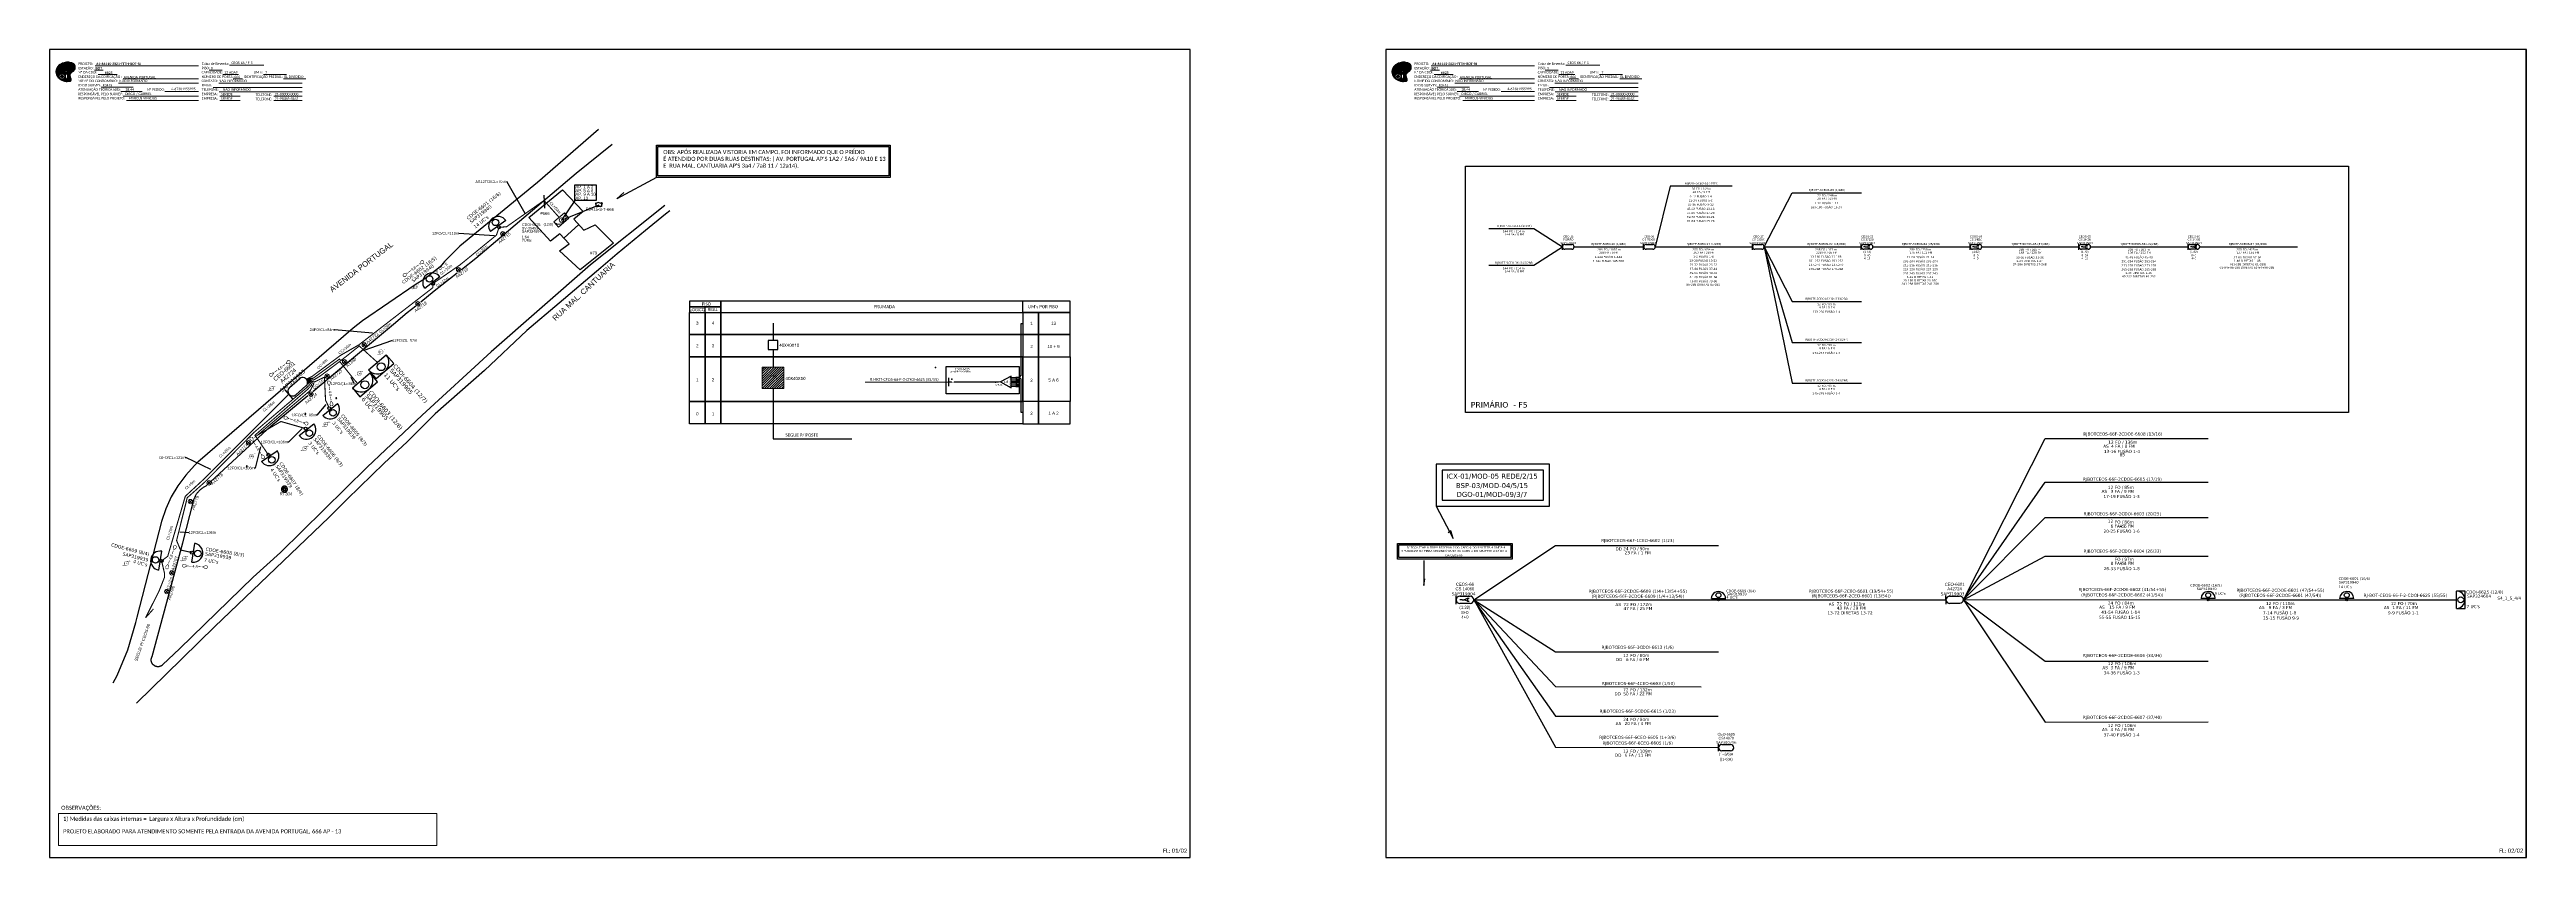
# Paper-space layout 'CDOI-6625' of a CAD drawing. Header units: inches. Extents: x 2 to 1823, y 2 to 596.
# The model-space entities are those that its viewports show. They can reach past a viewport. Long polylines and large blocks are cut down to what shows.
import ezdxf
from ezdxf.enums import TextEntityAlignment as Align

# ---------------------------------------------------------------- set-up
doc = ezdxf.new("R2010")
doc.units = ezdxf.units.IN
doc.header["$MEASUREMENT"] = 0
for name, color, linetype, lineweight in [('10.4-Postes', 1, 'Continuous', 0), ("20.0-LEGENDA DOS CDO'S", 1, 'Continuous', 0), ('20.1-CDO_INTERIOR', 1, 'Continuous', 0), ('Texto_Cabos', 1, 'Continuous', 20)]:
    doc.layers.add(name, color=color, linetype=linetype, lineweight=lineweight)
for name, color, linetype in [('CAP a Instalar', 1, 'Continuous'), ('CD a instalar', 1, 'Continuous'), ('CDO_INTERIOR', 1, 'Continuous'), ('CDO_POSTE', 1, 'Continuous'), ('CDOI_PROJ', 1, 'Continuous'), ('CEO', 1, 'Continuous'), ('CEOS', 1, 'Continuous'), ('label_cabos', 7, 'Continuous'), ('LAYOUT', 7, 'Continuous'), ('LEGENDAS_INFRAESTRUTURAS', 7, 'Continuous'), ('MUB_MEIOFIO', 7, 'Continuous'), ('MUB_SEGMENTO', 7, 'Continuous'), ('NOS_DE_INFRAESTRUTURA', 7, 'Continuous'), ('SURVEYS', 7, 'Continuous'), ('SURVEYS_LEGENDAS', 7, 'Continuous')]:
    doc.layers.add(name, color=color, linetype=linetype)
doc.styles.add('ARIAL', font='arial.ttf')
doc.styles.add('Legend', font='arial.ttf')
doc.styles.add('siredit', font='verdana.ttf')
doc.styles.add('Style-font000', font='font000.shx')
doc.styles.add('WMF-Calibri0', font='calibri.ttf')
doc.styles.add('WMF-Calibri1', font='calibrib.ttf')
doc.linetypes.add('FENCELINE1', pattern='A,6.35,-2.54,[133,ltypeshp.shx,S=2.54,R=0,X=-2.54,Y=0],-2.54,25.4', length=36.83)

# ---------------------------------------------------------------- blocks, each defined once
blk = doc.blocks.new('POLE_POLE')
at = {"color": 1}
for p, q in [((-0.0000031, 0.0000069), (0.0000027, 0.0000015)), ((0.0000025, 0.0000071), (-0.0000029, 0.0000013))]:
    blk.add_line(p, q, dxfattribs=at)
blk.add_circle((-0.0000002, 0.0000042), 0.00000396, dxfattribs=at)
blk = doc.blocks.new('OI')
h = blk.add_hatch(color=40)
edge = h.paths.add_edge_path()
edge.add_spline(control_points=[(4.4, -0.7), (3.9, -1), (3.3, -1.5), (2.8, -2.6), (2.9, -3.5), (3.1, -4.3), (3.3, -4.9), (3.4, -5.4), (3.4, -5.9), (3.2, -6.4), (2.5, -6.6), (1.7, -6.6), (0.6, -6.7), (-0.6, -6.4), (-1.6, -6.1), (-2.8, -5.6), (-3.9, -4.8), (-4.9, -3.7), (-5.3, -2.6), (-5.6, -1.9), (-5.8, -1), (-5.7, 0.5), (-5.1, 2), (-4.1, 3), (-3.3, 3.6), (-2.4, 4.2), (-1.4, 4.4), (-0.6, 4.7), (0.8, 4.9), (2.2, 5), (3.8, 4.6), (4.7, 4.2), (5.4, 3.7), (5.8, 3), (6, 2.2), (6, 1.5), (5.7, 0.6), (5.3, 0.1), (4.9, -0.4), (4.5, -0.6), (4.4, -0.7)], knot_values=[0, 0, 0, 0, 1.60434, 2.417191, 3.427595, 4.282808, 4.776746, 5.304182, 5.888771, 6.258406, 6.858137, 7.79129, 8.986195, 10.124242, 11.187857, 12.242908, 13.953784, 15.414161, 16.515391, 17.349188, 17.675853, 19.552021, 21.515531, 22.568638, 23.63245, 24.621084, 25.782718, 26.745347, 27.142653, 29.870543, 31.004649, 31.921532, 32.709589, 33.801391, 34.042471, 35.192333, 35.971461, 36.628871, 37.254359, 37.836911, 37.836911, 37.836911, 37.836911], degree=3, periodic=0)
h.paths.add_polyline_path([(1.1, -0.9, -1), (0, -0.9, -1)], flags=16)
edge = h.paths.add_edge_path(flags=16)
edge.add_ellipse((0.6, -3.6), major_axis=(-0.02, 1.71), ratio=0.361305, start_angle=0, end_angle=360)
h.paths.add_polyline_path([(-0.4, -3.6, -1), (-3.8, -3.6, -1)], flags=16)
edge = h.paths.add_edge_path(flags=0)
edge.add_ellipse((-2.1, -3.6), major_axis=(0, 0.885), ratio=0.758294, start_angle=0, end_angle=360)
at = {"color": 40}
for centre, radius in [((-2.1, -3.6), 1.72), ((0.5, -0.9), 0.587)]:
    blk.add_circle(centre, radius, dxfattribs=at)
blk.add_ellipse((-2.1, -3.6), major_axis=(0, 0.885), ratio=0.758294, start_param=-3.141592653589792, end_param=3.141592653589792, dxfattribs=at)
blk.add_ellipse((0.6, -3.6), major_axis=(-0.02, 1.71), ratio=0.361305, dxfattribs=at)
at = {"color": 40, "start_tangent": (-0.800898, -0.598801), "end_tangent": (-0.800898, -0.598801)}
blk.add_spline([(4.4, -0.7), (3.2, -1.8), (2.9, -2.5), (2.9, -3.5), (3.1, -4.4), (3.3, -4.8), (3.4, -5.4), (3.4, -6), (3.2, -6.3), (2.7, -6.5), (1.7, -6.6), (0.5, -6.6), (-0.6, -6.4), (-1.6, -6.1), (-2.6, -5.7), (-3.9, -4.7), (-4.9, -3.6), (-5.4, -2.6), (-5.6, -1.8), (-5.7, -1.5), (-5.6, 0.4), (-4.8, 2.2), (-4.1, 3), (-3.3, 3.6), (-2.4, 4.1), (-1.3, 4.5), (-0.4, 4.7), (0, 4.8), (2.7, 4.8), (3.8, 4.5), (4.7, 4.2), (5.3, 3.7), (5.9, 2.7), (5.9, 2.5), (5.9, 1.3), (5.7, 0.6), (5.3, 0.1), (4.8, -0.4), (4.4, -0.7)], degree=3, dxfattribs=at)
blk = doc.blocks.new('A$C5AF141BB')
blk.add_lwpolyline([(9.4, 5.9), (10, 5.9)])
at = {"layer": 'SURVEYS', "color": 0}
for p, q in [((5.6, 5.7), (0, 4.1)), ((0, 4.1), (1.8, 4.1)), ((1.7, 0.1), (1.8, 4.1)), ((9.4, 0), (1.7, 0.1)), ((5.6, 5.7), (11.2, 4)), ((9.4, 4.6), (9.4, 5.9)), ((11.2, 4), (9.4, 4)), ((9.4, 4), (9.4, 0)), ((10, 5.9), (9.9, 4.4))]:
    blk.add_line(p, q, dxfattribs=at)
blk = doc.blocks.new('A$C415C251F')
at = {"color": 3}
blk.add_point((0, 0), dxfattribs=at)
blk = doc.blocks.new('LEG_CDOIA8_C-SPLT_ESQ')
at = {"color": 3, "extrusion": (0, 0, -1), "xscale": -1, "zscale": -1}
blk.add_blockref('A$C415C251F', (0, 0), dxfattribs=at)
at = {"style": 'ARIAL', "flags": 4}
blk.add_attdef('SPLITAGEM', text='', height=1.5, dxfattribs=at).set_placement((18.6, -12.6), align=Align.CENTER)
at = {"color": 1, "style": 'WMF-Calibri0', "flags": 4}
blk.add_attdef('MODELO', text='', height=1.5, dxfattribs=at).set_placement((22.5, -4.5), align=Align.CENTER)
blk.add_attdef('CDO', (21.4, -2.6), '', height=2, dxfattribs=at)
blk = doc.blocks.new('SPLT_1-8_SC-APC')
at = {"color": 1, "lineweight": 0}
blk.add_lwpolyline([(-17, -7.5), (-19.3, -7.5)], dxfattribs=at)
at = {"color": 1}
blk.add_lwpolyline([(-7.4, -2.1), (-17, -7.5), (-7.4, -13), (-7.4, -2.1)], dxfattribs=at)
at = {"color": 3, "lineweight": 0}
for points in [[(-3, -3.5), (-7.4, -3.5)], [(-7.4, -4.7), (-3, -4.7)], [(-7.4, -5.8), (-3, -5.8)], [(-7.4, -7), (-3, -7)], [(-7.4, -8.1), (-3, -8.1)], [(-7.4, -9.3), (-3, -9.3)], [(-7.4, -10.4), (-3, -10.4)], [(-7.4, -11.6), (-3, -11.6)], [(-2.4, -3), (-2.4, -4)], [(-2.4, -3), (0, -3)], [(-2.4, -4), (0, -4)], [(-2.4, -4.2), (-2.4, -5.2)], [(-2.4, -4.2), (0, -4.2)], [(-2.4, -5.2), (0, -5.2)], [(-2.4, -5.3), (-2.4, -6.3)], [(-2.4, -5.3), (0, -5.3)], [(-2.4, -6.3), (0, -6.3)], [(-2.4, -6.5), (-2.4, -7.5)], [(-2.4, -6.5), (0, -6.5)], [(-2.4, -7.5), (0, -7.5)], [(-2.4, -7.6), (-2.4, -8.6)], [(-2.4, -7.6), (0, -7.6)], [(-2.4, -8.6), (0, -8.6)], [(-2.4, -8.8), (-2.4, -9.8)], [(-2.4, -8.8), (0, -8.8)], [(-2.4, -9.8), (0, -9.8)], [(-2.4, -9.9), (-2.4, -10.9)], [(-2.4, -9.9), (0, -9.9)], [(-2.4, -10.9), (0, -10.9)], [(-2.4, -11.1), (-2.4, -12.1)], [(-2.4, -11.1), (0, -11.1)], [(-2.4, -12.1), (0, -12.1)]]:
    blk.add_lwpolyline(points, dxfattribs=at)
for points in [[(-3, -3.2), (-2.4, -3.2), (-2.4, -3.8), (-3, -3.8)], [(-3, -4.4), (-2.4, -4.4), (-2.4, -5), (-3, -5)], [(-3, -5.5), (-2.4, -5.5), (-2.4, -6.1), (-3, -6.1)], [(-3, -6.7), (-2.4, -6.7), (-2.4, -7.3), (-3, -7.3)], [(-3, -7.8), (-2.4, -7.8), (-2.4, -8.4), (-3, -8.4)], [(-3, -9), (-2.4, -9), (-2.4, -9.6), (-3, -9.6)], [(-3, -10.1), (-2.4, -10.1), (-2.4, -10.7), (-3, -10.7)], [(-3, -11.3), (-2.4, -11.3), (-2.4, -11.9), (-3, -11.9)]]:
    blk.add_lwpolyline(points, close=True, dxfattribs=at)
at = {"color": 1, "style": 'ARIAL'}
for s, height, p in [('1:8', 2, (-13.9, -8.4)), ('S1', 0.75, (-8.7, -3.8)), ('S2', 0.75, (-8.7, -5)), ('S3', 0.75, (-8.7, -6.2)), ('S4', 0.75, (-8.7, -7.4)), ('S5', 0.75, (-8.7, -8.6)), ('S6', 0.75, (-8.7, -9.7)), ('S7', 0.75, (-8.7, -10.8)), ('S8', 0.75, (-8.7, -11.9))]:
    blk.add_text(s, height=height, dxfattribs=at).set_placement(p)
blk = doc.blocks.new('SPLITTER_')
blk.add_point((0, 0))
at = {"style": 'ARIAL', "flags": 4}
blk.add_attdef('SPLT', (0, -3.3), '', height=1.5, dxfattribs=at)

msp = doc.modelspace()

# ---------------------------------------------------------------- hatches: boundary and pattern name
h = msp.add_hatch()
h.set_pattern_fill('ANSI31', color=1, scale=10, style=0)
h.set_pattern_definition([(45, (34.0017, 424.5043), (-0.8838835, 0.8838835), [])])
h.paths.add_polyline_path([(1554.8, 670.5), (1570.6, 670.5), (1570.6, 654.7), (1554.8, 654.7)])
h = msp.add_hatch(color=3)
h.dxf.hatch_style = 1
edge = h.paths.add_edge_path()
edge.add_arc((1728.1, 659.5), 0.205, 0, 360)

# ---------------------------------------------------------------- linework, layer by layer
for p, q in [((1524.4, 694.4), (1524.4, 710.7)), ((1746.3, 710.7), (1746.3, 694.4)), ((1524.4, 694.4), (1746.3, 694.4)), ((1524.4, 678), (1524.4, 694.4)), ((1746.3, 694.4), (1746.3, 678)), ((1746.3, 678), (1524.4, 678)), ((1746.3, 645.3), (1524.4, 645.3)), ((1524.4, 628.9), (1524.4, 645.3)), ((1746.3, 645.3), (1746.3, 628.9))]:
    msp.add_line(p, q)
at = {"color": 3}
for p, q in [((1562.7, 702.8), (1562.7, 690)), ((1562.7, 683.5), (1562.7, 670.5))]:
    msp.add_line(p, q, dxfattribs=at)
at = {"color": 1}
for p, q in [((2800.3, 493.1), (2800.4, 505.8)), ((2800.3, 493.1), (2806.7, 493)), ((2806.8, 505.8), (2800.4, 505.8)), ((2806.7, 493), (2806.8, 505.8))]:
    msp.add_line(p, q, dxfattribs=at)
at = {"color": 0, "lineweight": 0}
for p, q in [((1037.4, 342.4), (1315.6, 342.4)), ((1037.4, 318.7), (1037.4, 342.4)), ((1315.6, 342.4), (1315.6, 318.7)), ((1315.6, 318.7), (1037.4, 318.7))]:
    msp.add_line(p, q, dxfattribs=at)
for points in [[(1030.8, 310), (1869.4, 310), (1869.4, 904), (1030.8, 904), (1030.8, 310)], [(2013.2, 310), (2851.7, 310), (2851.7, 904), (2013.2, 904), (2013.2, 310)], [(1394.2, 796.8), (1394.7, 787.3)], [(1512.8, 710.7), (1512.8, 714.9)], [(1512.8, 710.7), (1512.8, 714.9)], [(1524.4, 710.7), (1781, 710.7), (1781, 719), (1524.4, 719), (1524.4, 719), (1524.4, 710.7)], [(1746.3, 710.7), (1746.3, 719)], [(1562.7, 654.7), (1562.7, 617.7), (1620.6, 617.7)], [(2050.3, 568.2), (2062.8, 544.5), (2061.1, 550.2), (2059.2, 548.7)]]:
    msp.add_lwpolyline(points)
at = {"color": 7, "lineweight": 0}
for points in [[(1163.1, 892.4), (1188.3, 892.4)], [(2145.5, 892.4), (2170.6, 892.4)], [(1063.8, 888.7), (1070.3, 888.7)], [(1064.3, 892), (1140.3, 892)], [(1066.5, 885.6), (1080.4, 885.6)], [(1068.8, 876.2), (1092.4, 876.2)], [(1081.6, 879.3), (1140.3, 879.3)], [(1085, 882.4), (1140.3, 882.4)], [(1148.1, 888.7), (1157.6, 888.7)], [(1151.2, 876), (1216.5, 876)], [(1155.2, 879.3), (1216.5, 879.3)], [(1158.1, 885.6), (1169.7, 885.6)], [(1165.7, 882.4), (1172.7, 882.4)], [(1188.1, 885.6), (1204.9, 885.6)], [(1202.9, 882.4), (1219.1, 882.4)], [(2046.1, 888.7), (2052.7, 888.7)], [(2046.6, 892), (2122.6, 892)], [(2048.8, 885.6), (2062.7, 885.6)], [(2051.1, 876.2), (2074.7, 876.2)], [(2063.9, 879.3), (2122.6, 879.3)], [(2067.4, 882.4), (2122.6, 882.4)], [(2130.4, 888.7), (2139.9, 888.7)], [(2133.5, 876), (2198.8, 876)], [(2137.6, 879.3), (2198.8, 879.3)], [(2140.5, 885.6), (2152.1, 885.6)], [(2148, 882.4), (2155, 882.4)], [(2170.4, 885.6), (2187.3, 885.6)], [(2185.2, 882.4), (2201.4, 882.4)], [(1083.3, 873.2), (1099, 873.2)], [(1085, 869.7), (1140.3, 869.7)], [(1087.5, 866.4), (1140.3, 866.4)], [(1115.6, 873.2), (1140.1, 873.2)], [(1116.1, 873.2), (1140.3, 873.2)], [(1155.5, 872.8), (1216.5, 872.8)], [(1156.1, 869.7), (1170.9, 869.7)], [(1156.1, 866.4), (1170.9, 866.4)], [(1195.7, 869.7), (1216.5, 869.7)], [(1195.7, 866.4), (1216.5, 866.4)], [(2065.6, 873.2), (2081.3, 873.2)], [(2067.4, 869.7), (2122.6, 869.7)], [(2069.8, 866.4), (2122.6, 866.4)], [(2098, 873.2), (2122.5, 873.2)], [(2098.5, 873.2), (2122.6, 873.2)], [(2137.8, 872.8), (2198.8, 872.8)], [(2138.4, 869.7), (2153.2, 869.7)], [(2138.4, 866.4), (2153.2, 866.4)], [(2178, 869.7), (2198.8, 869.7)], [(2178, 866.4), (2198.8, 866.4)]]:
    msp.add_lwpolyline(points, dxfattribs=at)
at = {"color": 3}
for points in [[(1476.9, 833.6), (1648.9, 833.6), (1648.9, 810), (1476.9, 810)], [(1477.9, 832.6), (1647.9, 832.6), (1647.9, 811), (1477.9, 811)]]:
    msp.add_lwpolyline(points, close=True, dxfattribs=at)
for points in [[(1416.9, 804.4), (1432.7, 804.4), (1432.7, 793.1), (1416.9, 793.1)], [(2071.8, 818.1), (2721, 818.1), (2721, 637.2), (2071.8, 637.2)], [(1501.2, 714.9), (1524.4, 714.9), (1524.4, 719), (1501.2, 719)], [(1501.2, 714.9), (1524.4, 714.9), (1524.4, 719), (1501.2, 719)], [(1501.2, 710.7), (1524.4, 710.7), (1524.4, 714.9), (1501.2, 714.9)], [(1501.2, 710.7), (1524.4, 710.7), (1524.4, 714.9), (1501.2, 714.9)], [(1501.2, 710.7), (1512.8, 710.7), (1512.8, 694.4), (1501.2, 694.4)], [(1512.8, 710.7), (1524.4, 710.7), (1524.4, 694.4), (1512.8, 694.4)], [(1524.4, 710.7), (1746.3, 710.7), (1746.3, 694.4), (1524.4, 694.4)], [(1757.9, 710.7), (1746.3, 710.7), (1746.3, 694.4), (1757.9, 694.4)], [(1781, 710.7), (1757.9, 710.7), (1757.9, 694.4), (1781, 694.4)], [(1501.2, 694.4), (1512.8, 694.4), (1512.8, 678), (1501.2, 678)], [(1512.8, 694.4), (1524.4, 694.4), (1524.4, 678), (1512.8, 678)], [(1524.4, 694.4), (1746.3, 694.4), (1746.3, 678), (1524.4, 678)], [(1757.9, 694.4), (1746.3, 694.4), (1746.3, 678), (1757.9, 678)], [(1781, 694.4), (1757.9, 694.4), (1757.9, 678), (1781, 678)], [(1501.2, 678), (1512.8, 678), (1512.8, 645.3), (1501.2, 645.3)], [(1512.8, 678), (1524.4, 678), (1524.4, 645.3), (1512.8, 645.3)], [(1524.4, 678), (1746.3, 678), (1746.3, 645.3), (1524.4, 645.3)], [(1746.3, 678), (1757.9, 678), (1757.9, 645.3), (1746.3, 645.3)], [(1757.9, 678), (1781, 678), (1781, 645.3), (1757.9, 645.3)], [(1501.2, 645.3), (1512.8, 645.3), (1512.8, 628.9), (1501.2, 628.9)], [(1512.8, 645.3), (1524.4, 645.3), (1524.4, 628.9), (1512.8, 628.9)], [(1524.4, 645.3), (1746.3, 645.3), (1746.3, 628.9), (1524.4, 628.9)], [(1757.9, 645.3), (1746.3, 645.3), (1746.3, 628.9), (1757.9, 628.9)], [(1781, 645.3), (1757.9, 645.3), (1757.9, 628.9), (1781, 628.9)], [(2133.7, 599.2), (2050.3, 599.2), (2050.3, 568.2), (2133.7, 568.2)], [(2129.2, 594.7), (2054.8, 594.7), (2054.8, 572.7), (2129.2, 572.7)]]:
    msp.add_lwpolyline(points, close=True)
for points in [[(1476.9, 810), (1447.9, 794.1), (1452.9, 798.8)], [(1745, 664.8), (1745, 702.6), (1746.3, 702.6)], [(1693.8, 659.5), (1692, 659.5)], [(1728.1, 659.5), (1695.8, 659.5)], [(1745, 664.8), (1743.6, 663.2), (1745, 661.6)], [(1745, 637.1), (1745, 661.6)], [(1746.3, 637.1), (1745, 637.1)]]:
    msp.add_lwpolyline(points, dxfattribs=at)
at = {"color": 252}
for points in [[(1383.1, 780.5), (1408, 800.9), (1423.1, 785), (1416.2, 779.3), (1423.7, 771.2), (1431.9, 775), (1445.3, 761.5), (1420.9, 742), (1405.7, 756), (1412.8, 761.1), (1405.9, 768.4), (1399.2, 763.2), (1383.1, 780.5)], [(1409, 765.3), (1419.9, 775.3)]]:
    msp.add_lwpolyline(points, dxfattribs=at)
at = {"color": 4}
for points in [[(1416.9, 793.1), (1407.1, 778.6)], [(1407.1, 778.6), (1434.9, 789.8)]]:
    msp.add_lwpolyline(points, dxfattribs=at)
at = {"color": 5}
for points in [[(2608.7, 759.6), (2607, 758.9), (2608.7, 758.1), (2608.7, 759.6)], [(2070.9, 499.4), (2073.4, 500.5), (2073.4, 498.3), (2070.9, 499.4)]]:
    msp.add_lwpolyline(points, dxfattribs=at)
at = {"color": 0}
msp.add_lwpolyline([(1566.3, 690), (1559, 690), (1559, 683.5), (1566.3, 683.5)], close=True, dxfattribs=at)
at = {"color": 1, "lineweight": 0}
msp.add_lwpolyline([(1554.8, 670.5), (1570.6, 670.5), (1570.6, 654.7), (1554.8, 654.7)], close=True, dxfattribs=at)
at = {"color": 1, "const_width": 0.8}
msp.add_lwpolyline([(1630.2, 659.5), (1692, 659.5)], dxfattribs=at)
at = {"color": 1}
msp.add_lwpolyline([(1689.9, 670.9), (1743.6, 670.9), (1743.6, 650.9), (1689.9, 650.9)], close=True, dxfattribs=at)
for points in [[(1692, 656.5), (1692, 662.6)], [(2719.7, 499.5), (2800.3, 499.5)]]:
    msp.add_lwpolyline(points, dxfattribs=at)
at = {"color": 2}
for points in [[(2021.9, 540.8), (2106.2, 540.8), (2106.2, 529.4), (2021.9, 529.4)], [(2022.9, 539.8), (2105.2, 539.8), (2105.2, 530.4), (2022.9, 530.4)]]:
    msp.add_lwpolyline(points, close=True, dxfattribs=at)
msp.add_lwpolyline([(2041.1, 528.2), (2041.1, 509.9), (2042, 514.9)], dxfattribs=at)
at = {"color": 3}
msp.add_circle((1728.1, 659.5), 0.205, dxfattribs=at)
at = {"color": 1}
msp.add_circle((2803.5, 499.4), 2.2, dxfattribs=at)
msp.add_arc((2800.3, 499.5), 6.38, 269.5522, 89.5522, dxfattribs=at)
at = {"layer": '20.1-CDO_INTERIOR', "color": 1, "lineweight": 18}
msp.add_lwpolyline([(1404.9, 773.4), (1412.6, 780), (1409.3, 783.9), (1401.6, 777.3)], close=True, dxfattribs=at)
msp.add_circle((1407.1, 778.6), 1.63, dxfattribs=at)
msp.add_arc((1405.4, 780.6), 5.1, 220.6648, 40.6648, dxfattribs=at)
at = {"layer": 'CAP a Instalar', "color": 0, "linetype": 'FENCELINE1', "ltscale": 0.0001}
for p, q in [((2437.9, 499.4), (2497.9, 618)), ((2497.9, 618), (2617.9, 618)), ((2437.8, 499.5), (2497.9, 586)), ((2497.9, 586), (2617.9, 586)), ((2437.9, 499.6), (2497.9, 560)), ((2497.9, 560), (2617.9, 560)), ((2437.9, 499.4), (2497.9, 531.4)), ((2497.9, 531.4), (2617.9, 531.4)), ((2077.8, 499.4), (2137.9, 413.9)), ((2437.9, 499.4), (2497.9, 409.4)), ((2437.9, 499.4), (2497.9, 454.4)), ((2497.9, 454.4), (2617.9, 454.4)), ((2137.9, 413.9), (2257.7, 413.8)), ((2497.9, 409.4), (2617.8, 409.6))]:
    msp.add_line(p, q, dxfattribs=at)
at = {"layer": 'CAP a Instalar', "color": 5, "linetype": 'FENCELINE1', "ltscale": 0.0001}
for p, q in [((2077.8, 499.4), (2257.8, 499.5)), ((2257.9, 499.4), (2425.1, 499.4)), ((2437.9, 499.6), (2617.9, 499.4)), ((2617.8, 499.5), (2719.7, 499.5))]:
    msp.add_line(p, q, dxfattribs=at)
at = {"layer": 'CAP a Instalar', "color": 1, "linetype": 'FENCELINE1', "ltscale": 5e-05, "const_width": 0.8, "elevation": 0.5}
msp.add_lwpolyline([(1361.3, 773.2), (1366.8, 773.7), (1394.3, 793), (1405.4, 780.6)], dxfattribs=at)
at = {"layer": 'CAP a Instalar', "color": 0, "linetype": 'FENCELINE1', "ltscale": 5e-05, "const_width": 0.8}
for points in [[(1361.3, 773.2), (1359.3, 767.5), (1359.3, 767.5), (1359.3, 767.5), (1359.3, 767.5), (1332.5, 745.6), (1312.3, 731.7)], [(1312.7, 731.7), (1312.5, 728.8), (1258.3, 686.9), (1245, 679.3), (1223.6, 663.5), (1219.6, 661.6)], [(1271.8, 674), (1258.5, 686), (1244.9, 675.2), (1244, 676.4), (1224.6, 662.3), (1219.6, 661.6)], [(1257.3, 658.4), (1254.5, 661.6), (1244.1, 674.6), (1230, 664.1), (1225, 661), (1219.6, 661.6)], [(1135.4, 534.2), (1127.1, 536), (1124.2, 543), (1132, 574.4), (1145.2, 586.2), (1181.1, 622.5), (1219.5, 655.1), (1221.9, 657.3), (1219.8, 661.4)], [(1218.7, 625.4), (1200.9, 630.5), (1183.8, 620.5), (1222.5, 653.3), (1225.1, 658.2), (1219.6, 661.6)], [(1191.7, 606), (1181.8, 620.4), (1220.5, 654.1), (1223.6, 657.4), (1219.6, 661.6), (1219.6, 661.6), (1219.6, 661.6), (1219.6, 661.6), (1219.6, 661.6), (1219.6, 661.6), (1219.6, 661.6)], [(1236.3, 640.7), (1233.7, 646.2), (1232.9, 663.1), (1225.4, 659.5), (1232.9, 663.1), (1232.9, 663.1), (1225.4, 659.5), (1219.6, 661.6)], [(1101.4, 486.2), (1111.3, 505.8), (1115.3, 515.9), (1115.3, 519), (1113.2, 528), (1117.7, 531.4), (1130.6, 575.5), (1143.8, 587.7), (1206.7, 650.6)], [(1101.4, 486.2), (1107.2, 492.7)]]:
    msp.add_lwpolyline(points, dxfattribs=at)
at = {"layer": 'CD a instalar', "color": 0, "linetype": 'Continuous'}
for p, q in [((2291.3, 758.9), (2312, 798.6)), ((2312, 798.6), (2363, 798.6)), ((2122.1, 772.4), (2143.1, 758.9)), ((2122.1, 745.5), (2143.1, 758.9)), ((2211.3, 758.9), (2282.8, 758.9)), ((2291.3, 758.9), (2362.8, 758.9)), ((2291.3, 758.9), (2312, 718.6)), ((2291.3, 758.9), (2312, 688.6)), ((2291.3, 758.9), (2312, 658.6)), ((2371.3, 758.9), (2442.8, 758.9)), ((2451.3, 758.9), (2522.8, 758.9)), ((2531.3, 758.9), (2603.1, 758.9)), ((2611.6, 758.9), (2683.1, 758.9)), ((2611.6, 758.9), (2683.4, 758.9)), ((2312, 718.6), (2363, 718.6)), ((2312, 688.6), (2363, 688.6)), ((2077.9, 499.4), (2137.9, 539.4)), ((2137.9, 539.4), (2257.9, 539.4)), ((2077.9, 499.6), (2137.9, 435.6)), ((2077.9, 499.4), (2137.9, 461.2)), ((2137.9, 461.2), (2257.9, 461.2)), ((2137.9, 435.6), (2245.1, 435.4))]:
    msp.add_line(p, q, dxfattribs=at)
at = {"layer": 'CD a instalar', "color": 7, "linetype": 'Continuous'}
for p, q in [((2089.1, 772.4), (2122.1, 772.4)), ((2089.1, 745.5), (2122.1, 745.5)), ((2312, 658.6), (2363, 658.6))]:
    msp.add_line(p, q, dxfattribs=at)
at = {"layer": 'CD a instalar', "color": 5, "linetype": 'Continuous'}
for p, q in [((2077.9, 499.6), (2137.9, 391.1)), ((2137.9, 391.1), (2257.9, 390.8))]:
    msp.add_line(p, q, dxfattribs=at)
at = {"layer": 'CDO_INTERIOR', "color": 0, "linetype": 'Continuous'}
for p, q in [((2222.3, 803.4), (2211.3, 758.9)), ((2268, 803.4), (2222.3, 803.4)), ((2151.6, 758.9), (2202.8, 758.9))]:
    msp.add_line(p, q, dxfattribs=at)
at = {"layer": 'CDO_INTERIOR', "color": 0}
for p, q in [((1283.8, 673.1), (1278.3, 679.5)), ((1265.4, 668.4), (1270.9, 662)), ((1270.9, 662), (1283.8, 673.1))]:
    msp.add_line(p, q, dxfattribs=at)
msp.add_lwpolyline([(1265.4, 668.4), (1278.3, 679.5)], dxfattribs=at)
msp.add_circle((1274.6, 670.8), 2.93, dxfattribs=at)
msp.add_arc((1271.8, 674), 8.5, 220.7096, 40.7096, dxfattribs=at)
at = {"layer": 'CDO_POSTE', "color": 0}
for p, q in [((2252.6, 500.3), (2263.1, 500.4)), ((2623, 500.3), (2612.5, 500.3))]:
    msp.add_line(p, q, dxfattribs=at)
at = {"layer": 'CDO_POSTE', "color": 5}
msp.add_line((2724.9, 500.3), (2714.4, 500.3), dxfattribs=at)
msp.add_lwpolyline([(1366.3, 778.3), (1354.9, 770.1)], dxfattribs=at)
at = {"layer": 'CDO_POSTE', "color": 0}
for points in [[(1317.7, 736.9), (1306.6, 728.4)], [(1231.7, 634.9), (1242.5, 643.8)], [(1214.2, 620.1), (1225.2, 628.8)], [(1186.6, 601.1), (1198.1, 609)], [(1113.2, 535.1), (1110.9, 521.3)], [(1135.5, 527.1), (1137.6, 540.9)]]:
    msp.add_lwpolyline(points, dxfattribs=at)
at = {"layer": 'CDO_POSTE', "color": 5}
for centre, radius in [((1358.6, 776.9), 2.41), ((1361.2, 773.3), 1.1), ((2719.7, 502.8), 1.81), ((2719.7, 499.5), 0.822)]:
    msp.add_circle(centre, radius, dxfattribs=at)
at = {"layer": 'CDO_POSTE', "color": 0}
for centre, radius in [((1310.1, 735.3), 2.41), ((1312.8, 731.8), 1.1), ((1236.4, 640.3), 1.1), ((1239.2, 636.8), 2.41), ((1219, 625.3), 1.1), ((1221.8, 621.9), 2.41), ((1191.7, 606), 1.1), ((1194.2, 602.3), 2.41), ((1108.8, 528.7), 2.41), ((1113.2, 528), 1.1), ((1135.4, 534.1), 1.1), ((1139.8, 533.5), 2.41), ((2257.8, 502.8), 1.81), ((2257.8, 499.5), 0.822), ((2617.8, 502.8), 1.81), ((2617.8, 499.5), 0.822)]:
    msp.add_circle(centre, radius, dxfattribs=at)
at = {"layer": 'CDO_POSTE', "color": 5}
for centre, radius, start, end in [((1360.6, 774.2), 7, 35.8504, 215.8504), ((2719.7, 500.3), 5.25, 0.4599, 180.4599)]:
    msp.add_arc(centre, radius, start, end, dxfattribs=at)
at = {"layer": 'CDO_POSTE', "color": 0}
for centre, radius, start, end in [((1312.1, 732.7), 7, 37.5123, 217.5123), ((1237.1, 639.4), 7, 219.4305, 39.4305), ((1219.7, 624.5), 7, 218.6453, 38.6453), ((1192.4, 605.1), 7, 214.4588, 34.4588), ((1112.1, 528.2), 7, 80.6608, 260.6608), ((1136.5, 534), 7, 261.6572, 81.6572), ((2257.8, 500.3), 5.25, 0.395, 180.395), ((2617.8, 500.3), 5.25, 0.4599, 180.4599)]:
    msp.add_arc(centre, radius, start, end, dxfattribs=at)
at = {"layer": 'CDOI_PROJ', "color": 0}
for p, q in [((1258.9, 648.7), (1272, 659.7)), ((1272, 659.7), (1266.5, 666.2)), ((1253.5, 655.3), (1258.9, 648.7))]:
    msp.add_line(p, q, dxfattribs=at)
msp.add_lwpolyline([(1253.5, 655.3), (1266.5, 666.2)], dxfattribs=at)
msp.add_circle((1262.7, 657.5), 2.93, dxfattribs=at)
msp.add_arc((1260, 660.7), 8.5, 219.9369, 39.9369, dxfattribs=at)
at = {"layer": 'CEO', "color": 0}
for p, q in [((2143.1, 756.8), (2143.1, 761)), ((2144.9, 760.7), (2149.9, 760.7)), ((2149.9, 757.1), (2144.9, 757.1)), ((2202.8, 756.8), (2202.8, 761)), ((2204.6, 760.7), (2209.6, 760.7)), ((2209.6, 757.1), (2204.6, 757.1)), ((2282.8, 756.8), (2282.8, 761)), ((2284.6, 760.7), (2289.6, 760.7)), ((2289.6, 757.1), (2284.6, 757.1)), ((1207.1, 655.5), (1214.7, 662)), ((1219.3, 656.6), (1211.8, 650.1))]:
    msp.add_line(p, q, dxfattribs=at)
at = {"layer": 'CEO', "color": 5}
for p, q in [((2425.1, 496.2), (2425, 502.6)), ((2427.7, 502.1), (2435.1, 502.1)), ((2435.2, 496.8), (2427.7, 496.8)), ((2260.2, 393), (2266.7, 393)), ((2266.7, 388.4), (2260.2, 388.4))]:
    msp.add_line(p, q, dxfattribs=at)
at = {"layer": 'CEO', "color": 0}
msp.add_lwpolyline([(1209.6, 647.2), (1204, 653.7)], dxfattribs=at)
at = {"layer": 'CEO', "color": 5}
msp.add_lwpolyline([(2257.9, 388), (2257.9, 393.5)], dxfattribs=at)
at = {"layer": 'CEO', "color": 0}
for centre, radius, start, end in [((2144.9, 758.9), 1.77, 90, 270), ((2149.9, 758.9), 1.77, 270, 90), ((2204.6, 758.9), 1.77, 90, 270), ((2209.6, 758.9), 1.77, 270, 90), ((2284.6, 758.9), 1.77, 90, 270), ((2289.6, 758.9), 1.77, 270, 90), ((1217, 659.3), 3.54, 310.8692, 130.8692), ((1209.5, 652.8), 3.54, 130.8692, 310.8692)]:
    msp.add_arc(centre, radius, start, end, dxfattribs=at)
at = {"layer": 'CEO', "color": 5}
for centre, radius, start, end in [((2427.7, 499.4), 2.65, 90.2105, 270.2105), ((2435.2, 499.5), 2.65, 270.2105, 90.2105), ((2260.2, 390.7), 2.3, 89.8508, 269.8508), ((2266.7, 390.7), 2.3, 269.8508, 89.8508)]:
    msp.add_arc(centre, radius, start, end, dxfattribs=at)
at = {"layer": 'CEOS', "color": 0}
for p, q in [((2362.8, 756.8), (2362.8, 761)), ((2365.7, 758.9), (2364.5, 758.9)), ((2364.6, 760.7), (2369.6, 760.7)), ((2369.6, 757.1), (2364.6, 757.1)), ((2365.7, 758.9), (2367.8, 758.9)), ((2367.7, 759.6), (2369.2, 759.6)), ((2367.7, 758.1), (2369.2, 758.1)), ((2442.8, 756.8), (2442.8, 761)), ((2445.7, 758.9), (2444.5, 758.9)), ((2444.6, 760.7), (2449.6, 760.7)), ((2449.6, 757.1), (2444.6, 757.1)), ((2445.7, 758.9), (2447.8, 758.9)), ((2447.7, 759.6), (2449.2, 759.6)), ((2447.7, 758.1), (2449.2, 758.1)), ((2522.8, 756.8), (2522.8, 761)), ((2525.7, 758.9), (2524.5, 758.9)), ((2524.6, 760.7), (2529.6, 760.7)), ((2529.6, 757.1), (2524.6, 757.1)), ((2525.7, 758.9), (2527.8, 758.9)), ((2527.7, 759.6), (2529.2, 759.6)), ((2527.7, 758.1), (2529.2, 758.1))]:
    msp.add_line(p, q, dxfattribs=at)
at = {"layer": 'CEOS', "color": 5}
for p, q in [((2603.1, 756.8), (2603.1, 761)), ((2604.8, 760.7), (2609.8, 760.7)), ((2606, 758.9), (2604.8, 758.9)), ((2609.8, 757.1), (2604.8, 757.1)), ((2606, 758.9), (2607, 758.9)), ((2608.7, 759.6), (2609.4, 759.6)), ((2608.7, 758.1), (2609.4, 758.1)), ((2065.1, 496.3), (2065.1, 502.6)), ((2069.4, 499.4), (2067.6, 499.4)), ((2067.7, 502.1), (2075.2, 502.1)), ((2075.2, 496.8), (2067.7, 496.8)), ((2069.4, 499.4), (2070.9, 499.4)), ((2073.4, 500.5), (2074.6, 500.5)), ((2073.4, 498.3), (2074.6, 498.3))]:
    msp.add_line(p, q, dxfattribs=at)
at = {"layer": 'CEOS', "color": 0}
for centre, start, end in [((2364.6, 758.9), 90, 270), ((2369.6, 758.9), 270, 90), ((2444.6, 758.9), 90, 270), ((2449.6, 758.9), 270, 90), ((2524.6, 758.9), 90, 270), ((2529.6, 758.9), 270, 90)]:
    msp.add_arc(centre, 1.77, start, end, dxfattribs=at)
at = {"layer": 'CEOS', "color": 5}
for centre, radius, start, end in [((2604.8, 758.9), 1.77, 90, 270), ((2609.8, 758.9), 1.77, 270, 90), ((2067.7, 499.4), 2.65, 90, 270), ((2075.2, 499.4), 2.65, 270, 90)]:
    msp.add_arc(centre, radius, start, end, dxfattribs=at)
at = {"layer": 'label_cabos', "color": 0, "linetype": 'Continuous'}
for points in [[(1380.5, 783.3), (1367, 806.9)], [(1357.8, 767.1), (1331.8, 768.8)], [(1268.2, 695.4), (1240.4, 698)], [(1262.2, 683), (1282.5, 690.1), (1282.9, 690.1)], [(1252.3, 663.1), (1252.3, 663.1), (1254.5, 658.9)], [(1234, 643.1), (1227.2, 635.2), (1226.9, 635.2)], [(1216.6, 625.4), (1206.5, 615.4), (1206.1, 615.4)], [(1149.4, 595.1), (1131, 604), (1130.7, 604)], [(1186, 611.8), (1181.9, 596.3), (1181.6, 596.3)], [(1126.6, 549.4), (1133.2, 548.9)]]:
    msp.add_lwpolyline(points, dxfattribs=at)
for points in [[(1357.8, 767.1), (1358.1, 767), (1357.8, 767)], [(1268.2, 695.5), (1268.5, 695.4), (1268.2, 695.3)], [(1262.2, 682.9), (1261.9, 682.9), (1262.2, 683)], [(1252.2, 663.1), (1252.3, 663.4), (1252.3, 663.1)], [(1234, 643.1), (1234.3, 643.3), (1234.1, 643)], [(1185.9, 611.9), (1186.1, 612.2), (1186, 611.8)], [(1149.4, 595.1), (1149.7, 594.9), (1149.4, 595)], [(1126.6, 549.4), (1126.3, 549.5), (1126.7, 549.5)]]:
    msp.add_solid(points, dxfattribs=at)
at = {"layer": 'LAYOUT', "color": 0, "const_width": 0.4}
for points in [[(1302.8, 746.2), (1305.4, 746.6, 1.175638), (1303.9, 748.4), (1302.8, 746.2)], [(1293.9, 739.7), (1291.4, 739.3, 1.175638), (1292.7, 737.3), (1293.9, 739.7)], [(1204.5, 672.9), (1207.1, 673.3, 1.175638), (1205.7, 675.1), (1204.5, 672.9)], [(1195.7, 666.3), (1193.2, 665.9, 1.175638), (1194.4, 664), (1195.7, 666.3)], [(1236.5, 656.6), (1237.3, 659, 1.175638), (1235, 658.8), (1236.5, 656.6)], [(1237.8, 645.7), (1236.9, 643.2, 1.175638), (1239.2, 643.5), (1237.8, 645.7)], [(1180.6, 615.7), (1180.4, 618.2, 1.175638), (1178.3, 617.1), (1180.6, 615.7)], [(1206.7, 632.6), (1204.8, 634.3, 1.175638), (1204.1, 632.1), (1206.7, 632.6)], [(1217.3, 629.7), (1219.2, 627.9, 1.175638), (1219.8, 630.2), (1217.3, 629.7)], [(1186.5, 606.4), (1186.7, 603.8, 1.175638), (1188.6, 605.1), (1186.5, 606.4)], [(1122, 535.9), (1124, 537.6, 1.175638), (1121.8, 538.4), (1122, 535.9)], [(1118, 525.6), (1116.2, 523.9, 1.175638), (1118.3, 523), (1118, 525.6)], [(1132.3, 524.3), (1130.1, 525.6, 1.175638), (1129.8, 523.3), (1132.3, 524.3)], [(1143.2, 523.6), (1145.5, 522.3, 1.175638), (1145.6, 524.6), (1143.2, 523.6)]]:
    msp.add_lwpolyline(points, format="xyb", dxfattribs=at)
at = {"layer": 'LAYOUT', "color": 0}
for points, const_width in [([(1294.4, 740), (1296.4, 741.5)], 0.4), ([(1299.6, 731.1), (1302.3, 731.1), (1301.8, 731.4)], 0.21), ([(1300.3, 744.4), (1302.2, 745.7)], 0.4), ([(1299.6, 728), (1297, 728), (1297.5, 727.7)], 0.21), ([(1274.4, 680.1), (1271.8, 680.1), (1272.3, 679.8)], 0.21), ([(1274.4, 683.3), (1277.1, 683.3), (1276.6, 683.5)], 0.21), ([(1194, 656.2), (1196.7, 656.2), (1196.2, 656.4)], 0.21), ([(1196.1, 666.7), (1198.1, 668.1)], 0.4), ([(1202.1, 671.1), (1203.9, 672.4)], 0.4), ([(1236.5, 656), (1236.8, 653.6)], 0.4), ([(1258.4, 664.2), (1255.7, 664.2), (1256.2, 663.9)], 0.21), ([(1258.4, 667.3), (1261, 667.3), (1260.5, 667.6)], 0.21), ([(1194, 653), (1191.4, 653), (1191.9, 652.7)], 0.21), ([(1237.5, 648.7), (1237.7, 646.4)], 0.4), ([(1207.2, 632.5), (1209.6, 631.8)], 0.4), ([(1214.4, 630.5), (1216.6, 629.9)], 0.4), ([(1233.9, 626.9), (1231.3, 626.9), (1231.8, 626.6)], 0.21), ([(1233.9, 630.1), (1236.6, 630.1), (1236, 630.3)], 0.21), ([(1179.3, 603.4), (1176.7, 603.4), (1177.2, 603.2)], 0.21), ([(1179.3, 606.6), (1182, 606.6), (1181.4, 606.9)], 0.21), ([(1180.9, 615.2), (1182.2, 613.1)], 0.4), ([(1184.9, 609), (1186.1, 607)], 0.4), ([(1218.5, 609.1), (1215.8, 609.1), (1216.4, 608.8)], 0.21), ([(1218.5, 612.3), (1221.1, 612.3), (1220.6, 612.6)], 0.21), ([(1087.2, 527.8), (1089.9, 527.8), (1089.3, 528.1)], 0.21), ([(1118.2, 526.1), (1119.1, 528.4)], 0.4), ([(1120.9, 533), (1121.7, 535.2)], 0.4), ([(1129.8, 528), (1127.1, 528), (1127.7, 527.8)], 0.21), ([(1129.8, 531.2), (1132.4, 531.2), (1131.9, 531.5)], 0.21), ([(1087.2, 524.6), (1084.6, 524.6), (1085.1, 524.4)], 0.21), ([(1132.8, 524.2), (1135.3, 524.1)], 0.4), ([(1140.2, 523.8), (1142.5, 523.6)], 0.4)]:
    msp.add_lwpolyline(points, dxfattribs=dict(at, const_width=const_width))
at = {"layer": 'LAYOUT', "color": 0, "const_width": 0.21}
for points in [[(1299.6, 731.1, 1.000012), (1299.6, 728, 0.999978)], [(1274.4, 683.3, 1.000012), (1274.4, 680.1, 0.999978)], [(1194, 656.2, 1.000012), (1194, 653, 0.999978)], [(1258.4, 667.3, 1.000012), (1258.4, 664.2, 0.999978)], [(1233.9, 630.1, 1.000012), (1233.9, 626.9, 0.999978)], [(1179.3, 606.6, 1.000012), (1179.3, 603.4, 0.999978)], [(1218.5, 612.3, 1.000012), (1218.5, 609.1, 0.999978)], [(1129.8, 531.2, 1.000012), (1129.8, 528, 0.999978)], [(1087.2, 527.8, 1.000012), (1087.2, 524.6, 0.999978)]]:
    msp.add_lwpolyline(points, format="xyb", close=True, dxfattribs=at)
at = {"layer": 'MUB_MEIOFIO', "color": 0, "linetype": 'Continuous'}
for points in [[(1434.4, 845.3), (1389.6, 806.1), (1332.5, 759.5), (1321.1, 748.2), (1317.9, 744.3), (1306.7, 735.5), (1299.6, 730.9), (1260.9, 704.4), (1254, 699.2), (1139.9, 600.6), (1137.4, 598.2), (1130.9, 591.1), (1125.1, 583.3), (1120.2, 575), (1116.2, 566.2), (1113.1, 557), (1095.1, 486.6), (1094.1, 482.6), (1094, 482.4), (1088.1, 462.5), (1080.2, 443.4), (1077.3, 438.2)], [(1333.7, 742.3), (1344.3, 750.5), (1417.9, 813.1), (1444.5, 834.4)], [(1486.8, 785.4), (1483.6, 782.9), (1469, 770.9), (1448.1, 753.8), (1436, 743.4), (1405.4, 717.6), (1381.8, 697.4), (1350.5, 667.9), (1314.3, 636.1), (1293.6, 615.5), (1276.7, 599.8), (1249.6, 573.5), (1236.1, 560), (1152.3, 479.7), (1116.6, 444.8), (1095.1, 423.7), (1094.7, 423.3)], [(1483.2, 789.4), (1428.6, 745.6), (1355.4, 681.8), (1304.7, 635.2), (1264.2, 596.8), (1200.6, 534.2)], [(1303.8, 718.4), (1313.6, 726.6), (1330.5, 739.8)], [(1224.3, 652.6), (1236.7, 662.8), (1283.6, 702.1), (1293.6, 710.7), (1300, 715.6)], [(1149.3, 586.3), (1193.8, 627.4), (1220.8, 649.7)], [(1200.6, 534.2), (1180.6, 516.1), (1126.5, 463.6), (1113.9, 451.6), (1113.8, 451.5), (1113.7, 451.3), (1113.6, 451.2), (1113.4, 451.1), (1113.3, 451), (1113.1, 450.9), (1113, 450.9), (1112.8, 450.8), (1112.7, 450.7), (1112.5, 450.6), (1112.4, 450.6), (1112.2, 450.5), (1112, 450.4), (1111.9, 450.4), (1111.7, 450.3), (1111.5, 450.3), (1111.4, 450.3), (1111.2, 450.2), (1111, 450.2), (1110.8, 450.2), (1110.7, 450.2), (1110.5, 450.2), (1110.3, 450.2), (1110.1, 450.2), (1110, 450.2), (1109.8, 450.2), (1109.6, 450.3), (1109.5, 450.3), (1109.3, 450.4), (1109.1, 450.4), (1109, 450.4), (1108.8, 450.5), (1108.6, 450.6), (1108.5, 450.6), (1108.3, 450.7), (1108.2, 450.8), (1108, 450.9), (1107.9, 451), (1107.7, 451.1), (1107.6, 451.2), (1107.4, 451.3), (1107.3, 451.4), (1107.2, 451.5), (1107, 451.6), (1106.9, 451.7), (1106.8, 451.9), (1106.7, 452), (1106.6, 452.1), (1106.5, 452.3), (1106.4, 452.4), (1106.3, 452.6), (1106.2, 452.7), (1106.1, 452.9), (1106, 453), (1106, 453.2), (1105.9, 453.3), (1105.8, 453.5), (1105.8, 453.6), (1105.7, 453.8), (1105.7, 454), (1105.6, 454.2), (1105.6, 454.3), (1105.6, 454.5), (1105.6, 454.7), (1105.6, 454.8), (1105.5, 455), (1105.5, 455.2), (1105.5, 455.4), (1105.6, 455.5), (1105.6, 455.7), (1105.6, 455.9), (1105.6, 456), (1105.7, 456.2), (1105.7, 456.4), (1105.7, 456.6), (1105.8, 456.7), (1105.9, 456.9), (1105.9, 457), (1106, 457.2), (1106.1, 457.4), (1106.1, 457.5), (1106.2, 457.7), (1106.3, 457.8), (1128.7, 541.4), (1136.6, 572), (1136.7, 572.6), (1136.9, 573.1), (1137.1, 573.7), (1137.3, 574.2), (1137.5, 574.7), (1137.8, 575.2), (1138, 575.8), (1138.3, 576.3), (1138.6, 576.8), (1138.9, 577.3), (1139.3, 577.7), (1139.6, 578.2), (1140, 578.6), (1140.4, 579.1), (1140.8, 579.5), (1141.2, 579.9), (1141.6, 580.3), (1142, 580.7), (1142.5, 581.1), (1142.9, 581.4), (1143.4, 581.7), (1143.9, 582.1), (1144.4, 582.4), (1144.9, 582.7), (1145.4, 582.9), (1145.9, 583.2), (1147, 584.1)]]:
    msp.add_lwpolyline(points, dxfattribs=at)
at = {"layer": 'NOS_DE_INFRAESTRUTURA', "color": 0}
for p, q in [((1241.5, 648), (1241.2, 647.6)), ((1241.2, 647.6), (1241.5, 647.2)), ((1241.8, 647.9), (1241.3, 647.9)), ((1241.3, 647.9), (1241.3, 647.3)), ((1241.3, 647.3), (1241.8, 647.3)), ((1241.9, 647.6), (1241.5, 648)), ((1241.5, 647.2), (1241.9, 647.6)), ((1241.8, 647.3), (1241.8, 647.9)), ((1254, 655.1), (1253.6, 654.7)), ((1253.6, 654.7), (1254, 654.3)), ((1253.8, 655), (1253.7, 654.4)), ((1253.7, 654.4), (1254.3, 654.4)), ((1254.3, 655), (1253.8, 655)), ((1254.4, 654.7), (1254, 655.1)), ((1254, 654.3), (1254.4, 654.7)), ((1254.3, 654.4), (1254.3, 655)), ((1218.8, 636.4), (1218.5, 636)), ((1218.5, 636), (1219, 635.7)), ((1219.1, 636.4), (1218.6, 636.3)), ((1218.6, 636.3), (1218.7, 635.7)), ((1218.7, 635.7), (1219.2, 635.9)), ((1219.3, 636.2), (1218.8, 636.4)), ((1219, 635.7), (1219.3, 636.2)), ((1219.2, 635.9), (1219.1, 636.4)), ((1192.4, 605.3), (1192.1, 604.8)), ((1192.6, 605.2), (1192.1, 605.1)), ((1192.1, 605.1), (1192.3, 604.6)), ((1192.1, 604.8), (1192.6, 604.5)), ((1192.3, 604.6), (1192.8, 604.7)), ((1192.8, 605), (1192.4, 605.3)), ((1192.8, 604.7), (1192.6, 605.2)), ((1192.6, 604.5), (1192.8, 605)), ((1175.7, 597.9), (1175.4, 597.5)), ((1175.4, 597.5), (1175.8, 597.1)), ((1176, 597.8), (1175.5, 597.7)), ((1175.5, 597.7), (1175.5, 597.2)), ((1175.5, 597.2), (1176.1, 597.3)), ((1176.1, 597.6), (1175.7, 597.9)), ((1175.8, 597.1), (1176.1, 597.6)), ((1176.1, 597.3), (1176, 597.8)), ((1203.2, 581.6), (1202.8, 582.9)), ((1203.9, 581.5), (1204.5, 582.7)), ((1202.6, 580.5), (1201.4, 580)), ((1202.7, 581.1), (1201.5, 581.7)), ((1203.1, 579.9), (1202.5, 578.7)), ((1203.8, 579.9), (1204.2, 578.6)), ((1204.3, 581), (1205.6, 581.4)), ((1204.3, 580.3), (1205.5, 579.7))]:
    msp.add_line(p, q, dxfattribs=at)
for points in [[(1202.8, 582.9, 0), (1202.7, 582.8, 0), (1202.6, 582.8, 0), (1202.5, 582.7, 0), (1202.4, 582.7, 0), (1202.3, 582.6, 0), (1202.2, 582.6, 0), (1202.1, 582.5, 0), (1202, 582.4, 0), (1201.9, 582.3, 0), (1201.9, 582.3, 0), (1201.8, 582.2, 0), (1201.7, 582.1, 0), (1201.7, 582, 0), (1201.6, 581.9, 0), (1201.5, 581.8, 0), (1201.5, 581.7, 0), (1201.4, 581.6, 0), (1201.4, 581.5, 0), (1201.4, 581.4, 0), (1201.3, 581.3, 0), (1201.3, 581.2, 0), (1201.3, 581.1, 0), (1201.3, 581, 0), (1201.3, 580.9, 0), (1201.3, 580.8, 0), (1201.3, 580.7, 0), (1201.3, 580.6, 0), (1201.3, 580.5, 0), (1201.3, 580.4, 0), (1201.3, 580.2, 0), (1201.3, 580.1, 0), (1201.4, 580, 0), (1201.4, 579.9, 0), (1201.4, 579.8, 0), (1201.5, 579.7, 0), (1201.5, 579.6, 0), (1201.6, 579.5, 0), (1201.7, 579.5, 0), (1201.7, 579.4, 0), (1201.8, 579.3, 0), (1201.9, 579.2, 0), (1201.9, 579.1, 0), (1202, 579.1, 0), (1202.1, 579, 0), (1202.2, 578.9, 0), (1202.3, 578.9, 0), (1202.4, 578.8, 0), (1202.5, 578.7, 0), (1202.6, 578.7, 0), (1202.7, 578.7, 0), (1202.8, 578.6, 0), (1202.9, 578.6, 0), (1203, 578.6, 0), (1203.1, 578.5, 0), (1203.2, 578.5, 0), (1203.3, 578.5, 0), (1203.4, 578.5, 0), (1203.5, 578.5, 0), (1203.6, 578.5, 0), (1203.8, 578.5, 0), (1203.9, 578.5, 0), (1204, 578.6, 0), (1204.1, 578.6, 0), (1204.2, 578.6, 0), (1204.3, 578.7, 0), (1204.4, 578.7, 0), (1204.5, 578.7, 0), (1204.6, 578.8, 0), (1204.7, 578.9, 0), (1204.8, 578.9, 0), (1204.8, 579, 0), (1204.9, 579.1, 0), (1205, 579.1, 0), (1205.1, 579.2, 0), (1205.2, 579.3, 0), (1205.2, 579.4, 0), (1205.3, 579.5, 0), (1205.4, 579.5, 0), (1205.4, 579.6, 0), (1205.5, 579.7, 0), (1205.5, 579.8, 0), (1205.6, 579.9, 0), (1205.6, 580, 0), (1205.6, 580.1, 0), (1205.7, 580.2, 0), (1205.7, 580.4, 0), (1205.7, 580.5, 0), (1205.7, 580.6, 0), (1205.7, 580.7, 0), (1205.7, 580.8, 0), (1205.7, 580.9, 0), (1205.7, 581, 0), (1205.7, 581.1, 0), (1205.7, 581.2, 0), (1205.6, 581.3, 0), (1205.6, 581.4, 0), (1205.6, 581.5, 0), (1205.5, 581.6, 0), (1205.5, 581.7, 0), (1205.4, 581.8, 0), (1205.4, 581.9, 0), (1205.3, 582, 0), (1205.2, 582.1, 0), (1205.2, 582.2, 0), (1205.1, 582.3, 0), (1205, 582.3, 0), (1204.9, 582.4, 0), (1204.8, 582.5, 0), (1204.8, 582.6, 0), (1204.7, 582.6, 0), (1204.6, 582.7, 0), (1204.5, 582.7, 0), (1204.4, 582.8, 0), (1204.3, 582.8, 0), (1204.2, 582.9, 0), (1204.1, 582.9, 0), (1204, 582.9, 0), (1203.9, 582.9, 0), (1203.8, 582.9, 0), (1203.6, 583, 0), (1203.5, 583, 0), (1203.4, 583, 0), (1203.3, 583, 0), (1203.2, 582.9, 0), (1203.1, 582.9, 0), (1203, 582.9, 0), (1202.9, 582.9, 0), (1202.8, 582.9, 0)], [(1203.2, 581.6, 0), (1203.2, 581.6, 0), (1203.1, 581.6, 0), (1203.1, 581.5, 0), (1203, 581.5, 0), (1203, 581.5, 0), (1203, 581.5, 0), (1202.9, 581.4, 0), (1202.9, 581.4, 0), (1202.9, 581.4, 0), (1202.8, 581.4, 0), (1202.8, 581.3, 0), (1202.8, 581.3, 0), (1202.8, 581.2, 0), (1202.7, 581.2, 0), (1202.7, 581.2, 0), (1202.7, 581.1, 0), (1202.7, 581.1, 0), (1202.6, 581.1, 0), (1202.6, 581, 0), (1202.6, 581, 0), (1202.6, 580.9, 0), (1202.6, 580.9, 0), (1202.6, 580.8, 0), (1202.6, 580.8, 0), (1202.6, 580.8, 0), (1202.6, 580.7, 0), (1202.6, 580.7, 0), (1202.6, 580.6, 0), (1202.6, 580.6, 0), (1202.6, 580.5, 0), (1202.6, 580.5, 0), (1202.6, 580.5, 0), (1202.6, 580.4, 0), (1202.7, 580.4, 0), (1202.7, 580.3, 0), (1202.7, 580.3, 0), (1202.7, 580.3, 0), (1202.8, 580.2, 0), (1202.8, 580.2, 0), (1202.8, 580.2, 0), (1202.8, 580.1, 0), (1202.9, 580.1, 0), (1202.9, 580.1, 0), (1202.9, 580, 0), (1203, 580, 0), (1203, 580, 0), (1203, 580, 0), (1203.1, 579.9, 0), (1203.1, 579.9, 0), (1203.2, 579.9, 0), (1203.2, 579.9, 0), (1203.2, 579.9, 0), (1203.3, 579.9, 0), (1203.3, 579.9, 0), (1203.4, 579.9, 0), (1203.4, 579.8, 0), (1203.5, 579.8, 0), (1203.5, 579.8, 0), (1203.5, 579.8, 0), (1203.6, 579.9, 0), (1203.6, 579.9, 0), (1203.7, 579.9, 0), (1203.7, 579.9, 0), (1203.8, 579.9, 0), (1203.8, 579.9, 0), (1203.8, 579.9, 0), (1203.9, 579.9, 0), (1203.9, 580, 0), (1204, 580, 0), (1204, 580, 0), (1204, 580, 0), (1204.1, 580.1, 0), (1204.1, 580.1, 0), (1204.1, 580.1, 0), (1204.2, 580.2, 0), (1204.2, 580.2, 0), (1204.2, 580.2, 0), (1204.2, 580.3, 0), (1204.3, 580.3, 0), (1204.3, 580.3, 0), (1204.3, 580.4, 0), (1204.3, 580.4, 0), (1204.3, 580.5, 0), (1204.3, 580.5, 0), (1204.3, 580.5, 0), (1204.4, 580.6, 0), (1204.4, 580.6, 0), (1204.4, 580.7, 0), (1204.4, 580.7, 0), (1204.4, 580.8, 0), (1204.4, 580.8, 0), (1204.4, 580.8, 0), (1204.4, 580.9, 0), (1204.3, 580.9, 0), (1204.3, 581, 0), (1204.3, 581, 0), (1204.3, 581.1, 0), (1204.3, 581.1, 0), (1204.3, 581.1, 0), (1204.3, 581.2, 0), (1204.2, 581.2, 0), (1204.2, 581.2, 0), (1204.2, 581.3, 0), (1204.2, 581.3, 0), (1204.1, 581.4, 0), (1204.1, 581.4, 0), (1204.1, 581.4, 0), (1204, 581.4, 0), (1204, 581.5, 0), (1204, 581.5, 0), (1203.9, 581.5, 0), (1203.9, 581.5, 0), (1203.8, 581.6, 0), (1203.8, 581.6, 0), (1203.8, 581.6, 0), (1203.7, 581.6, 0), (1203.7, 581.6, 0), (1203.6, 581.6, 0), (1203.6, 581.6, 0), (1203.5, 581.6, 0), (1203.5, 581.6, 0), (1203.5, 581.6, 0), (1203.4, 581.6, 0), (1203.4, 581.6, 0), (1203.3, 581.6, 0), (1203.3, 581.6, 0), (1203.2, 581.6, 0), (1203.2, 581.6, 0)]]:
    msp.add_polyline3d(points, dxfattribs=at)

# ---------------------------------------------------------------- block references
at = {"color": 7, "xscale": 1.213923925196705, "yscale": 1.213923925155541, "zscale": 1.213923925163967, "rotation": 0.1532896023263809}
for p in [(1042.5, 888.6), (2024.8, 888.6)]:
    msp.add_blockref('OI', p, dxfattribs=at)
at = {"xscale": 0.5, "yscale": 0.5, "zscale": 0.5}
msp.add_blockref('A$C5AF141BB', (1431.8, 788.6), dxfattribs=at)
at = {"color": 3}
ref = msp.add_blockref('LEG_CDOIA8_C-SPLT_ESQ', (1682.2, 670.2), dxfattribs=dict(at, xscale=0.8000000000001819, yscale=0.8000000000001819, zscale=0.8))
ref.add_attrib('CDO', 'CDOI-6625', (1696.3, 668.2), dxfattribs={"color": 1, "height": 1.6, "style": 'WMF-Calibri0'})
ref.add_attrib('MODELO', '(12 ADAP - SAP 324604)', dxfattribs={"color": 1, "height": 1, "style": 'WMF-Calibri0'}).set_placement((1700.2, 666.6), align=Align.CENTER)
ref = msp.add_blockref('SPLITTER_', (1694, 661.5), dxfattribs=dict(xscale=0.8000000000001819, yscale=0.8000000000001819, zscale=0.8))
ref.add_attrib('SPLT', '01', (1694, 658.9), dxfattribs={"height": 1.2, "style": 'ARIAL'})
ref = msp.add_blockref('SPLITTER_', (1726.2, 659.5), dxfattribs=dict(xscale=0.8000000000001819, yscale=0.8000000000001819, zscale=0.8))
ref.add_attrib('SPLT', 'SPLT1', (1726.2, 656.9), dxfattribs={"height": 1.2, "style": 'ARIAL'})
at = {"color": 3, "xscale": 0.8000000000001819, "yscale": 0.8000000000001819, "zscale": 0.8}
msp.add_blockref('SPLT_1-8_SC-APC', (1743.6, 665.6), dxfattribs=at)
at = {"layer": '10.4-Postes', "color": 1, "xscale": 404040.4000000003, "yscale": 404040.4000000003, "zscale": 404040.4000000003}
for p in [(1364.1, 766.8), (1331.6, 740.4), (1301.7, 715.4), (1247.8, 672.7), (1262.2, 685.1), (1234.9, 662.2), (1223, 649), (1177.2, 613.2), (1148.2, 583.6), (1134.4, 569.9), (1120.7, 517.5), (1117, 503.8)]:
    msp.add_blockref('POLE_POLE', p, dxfattribs=at)

# ---------------------------------------------------------------- texts
at = {"color": 7, "lineweight": 0, "style": 'WMF-Calibri0'}
for s, height, p in [('PROJETO:', 1.79, (1051.9, 892.7)), ('Caixa de Emenda:', 1.793, (1142.7, 892.7)), ('PROJETO:', 1.79, (2034.2, 892.7)), ('Caixa de Emenda:', 1.793, (2125, 892.7)), ('ATENUAÇÃO TEÓRICA (dB):', 1.793, (1051.9, 873.7)), ('ESTAÇÃO:', 1.79, (1051.9, 889.4)), ('Nº DA CDOI:', 1.793, (1051.9, 886.4)), ('ENDEREÇO DA EDIFICAÇÃO :', 1.793, (1051.9, 883.1)), ('NOME DO CONDOMÍNIO:', 1.793, (1051.9, 880)), ('ID DO SURVEY:', 1.793, (1051.9, 876.8)), ('NÃO INFORMADO', 1.793, (1082.1, 880)), ('Nº PEDIDO:', 1.79, (1102.5, 873.7)), ('CAPACIDADE:', 1.793, (1142.6, 886.4)), ('CONTATO: NÃO INFORMADO', 1.793, (1142.6, 880)), ('NÚMERO DE PORTA:', 1.793, (1142.6, 883.1)), ('EMAIL:', 1.79, (1142.6, 876.8)), ('TELEFONE:     NÃO INFORMADO', 1.793, (1142.7, 873.7)), ('PISO:', 1.79, (1142.7, 889.5)), ('IDENTIFICAÇÃO PREDIAL:', 1.793, (1173.6, 883.1)), ("UM's:", 1.79, (1180.8, 886.4)), ('BL DIVIDIDO', 1.793, (1203.4, 883.1)), ('ATENUAÇÃO TEÓRICA (dB):', 1.793, (2034.2, 873.7)), ('ESTAÇÃO:', 1.79, (2034.2, 889.4)), ('Nº DA CDOI:', 1.793, (2034.2, 886.4)), ('ENDEREÇO DA EDIFICAÇÃO :', 1.793, (2034.2, 883.1)), ('NOME DO CONDOMÍNIO:', 1.793, (2034.2, 880)), ('ID DO SURVEY:', 1.793, (2034.2, 876.8)), ('NÃO INFORMADO', 1.793, (2064.5, 880)), ('Nº PEDIDO:', 1.79, (2084.8, 873.7)), ('CAPACIDADE:', 1.793, (2124.9, 886.4)), ('CONTATO: NÃO INFORMADO', 1.793, (2124.9, 880)), ('NÚMERO DE PORTA:', 1.793, (2124.9, 883.1)), ('EMAIL:', 1.79, (2124.9, 876.8)), ('TELEFONE:     NÃO INFORMADO', 1.793, (2125.1, 873.7)), ('PISO:', 1.79, (2125.1, 889.5)), ('IDENTIFICAÇÃO PREDIAL:', 1.793, (2156, 883.1)), ("UM's:", 1.79, (2163.1, 886.4)), ('BL DIVIDIDO', 1.793, (2185.7, 883.1)), ('RESPONSÁVEL PELO SURVEY:', 1.793, (1051.7, 870.4)), ('RESPONSÁVEL PELO PROJETO:', 1.793, (1051.9, 867.3)), ('EMPRESA:', 1.79, (1142.7, 870.4)), ('EMPRESA:', 1.79, (1142.7, 867.2)), ('TELEFONE:', 1.79, (1182.3, 869.9)), ('TELEFONE:', 1.79, (1182.3, 866.7)), ('RESPONSÁVEL PELO SURVEY:', 1.793, (2034, 870.4)), ('RESPONSÁVEL PELO PROJETO:', 1.793, (2034.2, 867.3)), ('EMPRESA:', 1.79, (2125.1, 870.4)), ('EMPRESA:', 1.79, (2125.1, 867.2)), ('TELEFONE:', 1.79, (2164.7, 869.9)), ('TELEFONE:', 1.79, (2164.7, 866.7))]:
    msp.add_text(s, height=height, dxfattribs=at).set_placement(p)
at = {"color": 7, "linetype": 'Continuous'}
for s, height, style, p in [('A1-64115-2021-FTTH-BOT-RJ', 1.793, 'WMF-Calibri1', (1065.1, 892.6)), ('CEOS-66 / F-5', 1.793, 'WMF-Calibri0', (1164.5, 893.3)), ('A1-64115-2021-FTTH-BOT-RJ', 1.793, 'WMF-Calibri1', (2047.4, 892.6)), ('CEOS-66 / F-5', 1.793, 'WMF-Calibri0', (2146.9, 893.3)), ('BOT', 1.79, 'WMF-Calibri1', (1064.6, 889.3)), ('AVENIDA PORTUGAL', 1.793, 'WMF-Calibri0', (1085.3, 882.8)), ('0', 1.79, 'WMF-Calibri0', (1149.4, 889.3)), ('-', 1.79, 'WMF-Calibri0', (1151.9, 876.6)), ('666', 1.79, 'WMF-Calibri0', (1166.5, 883)), ('BOT', 1.79, 'WMF-Calibri1', (2046.9, 889.3)), ('AVENIDA PORTUGAL', 1.793, 'WMF-Calibri0', (2067.6, 882.8)), ('0', 1.79, 'WMF-Calibri0', (2131.8, 889.3)), ('-', 1.79, 'WMF-Calibri0', (2134.2, 876.6)), ('666', 1.79, 'WMF-Calibri0', (2148.8, 883)), ('DIEGO / GABRIEL', 1.793, 'WMF-Calibri0', (1086.4, 870.5)), ('MARCUS VINICIUS', 1.793, 'WMF-Calibri0', (1088.9, 867.3)), ('SEREDE', 1.79, 'WMF-Calibri0', (1156.8, 870.3)), ('SEREDE', 1.79, 'WMF-Calibri0', (1156.8, 867)), ('21-00000-0000', 1.793, 'WMF-Calibri0', (1196.4, 870.3)), ('21-98485-8463', 1.793, 'WMF-Calibri0', (1196.4, 867)), ('DIEGO / GABRIEL', 1.793, 'WMF-Calibri0', (2068.8, 870.5)), ('MARCUS VINICIUS', 1.793, 'WMF-Calibri0', (2071.2, 867.3)), ('SEREDE', 1.79, 'WMF-Calibri0', (2139.1, 870.3)), ('SEREDE', 1.79, 'WMF-Calibri0', (2139.1, 867)), ('21-00000-0000', 1.793, 'WMF-Calibri0', (2178.7, 870.3)), ('21-98485-8463', 1.793, 'WMF-Calibri0', (2178.7, 867))]:
    msp.add_text(s, height=height, dxfattribs=dict(at, style=style)).set_placement(p)
at = {"color": 0, "linetype": 'Continuous', "style": 'WMF-Calibri0'}
for s, p in [('R3415', (1069.8, 876.8)), ('12 ADAP', (1159.3, 886.2)), ('7', (1189.4, 886.2)), ('R3415', (2052.1, 876.8)), ('12 ADAP', (2141.6, 886.2)), ('7', (2171.8, 886.2))]:
    msp.add_text(s, height=1.79, dxfattribs=at).set_placement(p)
at = {"color": 7, "linetype": 'Continuous', "style": 'WMF-Calibri1'}
for p in [(1074.3, 886.1), (2056.6, 886.1)]:
    msp.add_text('6625', height=1.79, dxfattribs=at).set_placement(p, align=Align.CENTER)
at = {"color": 0, "lineweight": 0, "style": 'WMF-Calibri0'}
for p in [(1086.6, 873.7), (2068.9, 873.7)]:
    msp.add_text('28,44', height=1.79, dxfattribs=at).set_placement(p)
at = {"color": 7, "style": 'WMF-Calibri0'}
for p in [(1120.3, 874.1), (2102.6, 874.1)]:
    msp.add_text('4-67381955995 ', height=1.793, dxfattribs=at).set_placement(p)
at = {"style": 'WMF-Calibri0'}
for s, height, p in [('  LÓGICO', 2.3, (1499.7, 711.6)), ('  LÓGICO', 2.3, (1499.7, 711.6)), ('     PISO', 2.3, (1506.2, 715.7)), ('     PISO', 2.3, (1506.2, 715.7)), ('    REAL', 2.3, (1511.4, 711.7)), ('    REAL', 2.3, (1511.4, 711.7)), ('PRUMADA', 2.3, (1636.8, 713.8)), ("UM's POR PISO", 2.3, (1750.1, 713.8)), ('40X40X10', 2.32, (1567.2, 685.4)), ('PTR', 2.32, (1560.1, 661.9)), ('40X40X10', 2.32, (1571.8, 661)), ('SEGUE P/ POSTE', 2.317, (1571.8, 619.4))]:
    msp.add_text(s, height=height, dxfattribs=at).set_placement(p)
at = {"style": 'ARIAL'}
for s, p in [('3', (1507, 702.9)), ('4', (1518.6, 702.9)), ('1', (1752.7, 702.7)), ('13', (1768.9, 702.7)), ('2', (1507, 686.2)), ('3', (1518.6, 686.2)), ('2', (1752.7, 685.6)), ('10 + 9', (1768.9, 685.6)), ('1', (1507, 661.2)), ('2', (1518.6, 661.2)), ('2', (1752.7, 660.8)), ('5 A 6', (1768.9, 661)), ('0', (1507, 636.2)), ('1', (1518.6, 636.2)), ('2', (1752.7, 636.5)), ('1 A 2', (1768.9, 636.6))]:
    msp.add_text(s, height=2.3, dxfattribs=at).set_placement(p, align=Align.MIDDLE_CENTER)
at = {"color": 1}
for s, height, style, p in [('RJ-BOT-CEOS-66-F-2-CDOI-6625 (55/55)', 2, 'WMF-Calibri0', (1634, 660.4)), ('9-9 FUSÃO 1-1', 2.25, 'siredit', (2750, 488.7))]:
    msp.add_text(s, height=height, dxfattribs=dict(at, style=style)).set_placement(p)
at = {"color": 1, "style": 'siredit'}
for s, p in [('RJ-BOT-CEOS-66-F-2-CDOI-6625 (55/55)', (2762.8, 502.7)), ('AS', (2749, 493.7)), ('1 FA / 11 FM', (2762.8, 493.7))]:
    msp.add_text(s, height=2.25, dxfattribs=at).set_placement(p, align=Align.MIDDLE_CENTER)
for s, p in [('12', (2756, 496.7)), ('FO /', (2763.4, 496.7))]:
    msp.add_text(s, height=2.25, dxfattribs=at).set_placement(p, align=Align.MIDDLE_RIGHT)
for s, p in [('70m', (2764.3, 496.7)), ('CDOI-6625 (12/0)', (2807.5, 505.1)), ("7 UC's", (2807.7, 494.4)), ('SAP324604', (2808.1, 502.1)), ('S4_1_S_4/4', (2830.4, 500.6))]:
    msp.add_text(s, height=2.25, dxfattribs=at).set_placement(p, align=Align.MIDDLE_LEFT)
at = {"color": 3, "lineweight": 0, "insert": (1482, 830.1), "char_height": 3, "width": 277.182, "attachment_point": 1, "style": 'WMF-Calibri0'}
msp.add_mtext("OBS: APÓS REALIZADA VISTORIA EM CAMPO, FOI INFORMADO QUE O PRÉDIO^JÉ ATENDIDO POR DUAS RUAS DESTINTAS: ( AV. PORTUGAL AP'S 1A2 / 5A6 / 9A10 E 13^JE  RUA MAL. CANTUARIA AP'S 3a4 / 7a8 11 / 12a14).", dxfattribs=at)
at = {"lineweight": 0, "char_height": 3, "width": 277.182, "attachment_point": 1, "style": 'WMF-Calibri0'}
for s, insert in [('OBSERVAÇÕES:', (1039.4, 348)), ('PROJETO ELABORADO PARA ATENDIMENTO SOMENTE PELA ENTRADA DA AVENIDA PORTUGAL, 666 AP - 13', (1040.8, 330.7)), ('1) Medidas das caixas internas =  Largura x Altura x Profundidade (cm)', (1040.8, 339.9)), ('FL: 01/02', (1849.4, 316.5)), ('FL: 02/02', (2831.7, 316.5))]:
    msp.add_mtext(s, dxfattribs=dict(at, insert=insert))
at = {"layer": "20.0-LEGENDA DOS CDO'S", "color": 1, "style": 'ARIAL'}
for s, p in [(' SV-35453', (1377.3, 771.6)), ('SAP324604', (1378, 769.3)), ('1:64', (1377.9, 765.2)), ('   CDOI-6625', (1375.9, 774.3)), ('  7UMs', (1376.6, 762.8))]:
    msp.add_text(s, height=1.92, rotation=0.0276, dxfattribs=at).set_placement(p)
msp.add_text('(12/0)', height=1.92, rotation=0.0276, dxfattribs=at).set_placement((1397.5, 774.5), align=Align.CENTER)
at = {"layer": 'CDO_INTERIOR', "color": 0, "linetype": 'Continuous', "style": 'siredit'}
for s, p in [("11 UC's", (1277.4, 665.6)), ('SAP319905', (1281.7, 668.9)), ('CDOI-6604 (12/7)', (1284.3, 672.1))]:
    msp.add_text(s, height=3, rotation=310.7096, dxfattribs=at).set_placement(p, align=Align.MIDDLE_LEFT)
at = {"layer": 'CDO_POSTE', "color": 5, "linetype": 'Continuous', "style": 'siredit'}
for s, height, p in [('CDOE-6601 (16/6)', 2.471, (1337.8, 779.6)), ('SAP319940', 2.47, (1340.1, 776.9)), ("14 UC's", 2.47, (1343, 773.2))]:
    msp.add_text(s, height=height, rotation=38.283, dxfattribs=at).set_placement(p, align=Align.MIDDLE_LEFT)
at = {"layer": 'CDO_POSTE', "color": 0, "linetype": 'Continuous', "style": 'siredit'}
for s, height, rotation, p in [('CDOE-6602 (16/5)', 2.471, 37, (1290.2, 732.5)), ("9 UC's", 2.47, 37, (1314.3, 740.5)), ('SAP319940', 2.47, 37, (1297.4, 733.6)), ('CDOE-6606 (8/3)', 2.471, 307.9086, (1228.3, 620.4)), ("3 UC's", 2.47, 308.6939, (1239.4, 630.2)), ('SAP319939', 2.47, 308.6939, (1243, 633.1)), ('CDOE-6605 (8/3)', 2.471, 308.6939, (1245.7, 635.4)), ("3 UC's", 2.47, 307.9086, (1221.9, 615.3)), ('SAP319939', 2.47, 307.9086, (1225.6, 618.1)), ("4 UC's", 2.47, 303.7222, (1193.9, 595.8)), ('SAP319939', 2.47, 303.7222, (1197.8, 598.3)), ('CDOE-6607 (8/4)', 2.471, 303.7222, (1200.6, 600.4)), ('CDOE-6609 (8/4)', 2.471, 345.7871, (1076.2, 539.9)), ('SAP319939', 2.47, 345.7871, (1084.6, 533.3)), ("4 UC's", 2.47, 345.7871, (1092.3, 527.7)), ("7 UC's", 2.47, 350.9206, (1144.4, 528.8)), ('SAP319939', 2.47, 350.9206, (1145.2, 533.3)), ('CDOE-6608 (8/3)', 2.471, 350.9206, (1145.6, 536.8))]:
    msp.add_text(s, height=height, rotation=rotation, dxfattribs=at).set_placement(p, align=Align.MIDDLE_LEFT)
at = {"layer": 'CDO_POSTE', "color": 0, "linetype": 'FENCELINE1', "style": 'siredit'}
for s, height, p in [('CDOE-6602 (16/5)', 1.853, (2604.6, 510.1)), ('SAP319940', 1.85, (2609.4, 507.5)), ("9 UC's", 1.85, (2622.6, 504))]:
    msp.add_text(s, height=height, rotation=359.9476, dxfattribs=at).set_placement(p, align=Align.MIDDLE_LEFT)
at = {"layer": 'CDO_POSTE', "color": 5, "linetype": 'FENCELINE1', "style": 'siredit'}
for s, height, p in [('CDOE-6601 (16/6)', 1.853, (2713.7, 515)), ('SAP319940', 1.85, (2713.8, 512.3)), ("14 UC's", 1.85, (2713.8, 508.9))]:
    msp.add_text(s, height=height, dxfattribs=at).set_placement(p, align=Align.MIDDLE_LEFT)
at = {"layer": 'CDO_POSTE', "color": 0, "linetype": 'FENCELINE1', "style": 'siredit'}
for s, height, p in [('CDOE-6609 (8/4)', 1.853, (2263.5, 505.9)), ("4 UC's", 1.85, (2263.7, 501.2)), ('SAP319939', 1.85, (2264, 503.6))]:
    msp.add_text(s, height=height, dxfattribs=at).set_placement(p, align=Align.MIDDLE_LEFT)
at = {"layer": 'CDOI_PROJ', "color": 0, "linetype": 'Continuous', "style": 'siredit'}
for s, p in [("6 UC's", (1261, 647.7)), ('SAP319905', (1264, 650.1)), ('CDOI-6603 (12/6)', (1266.3, 652.8))]:
    msp.add_text(s, height=3, rotation=309.9369, dxfattribs=at).set_placement(p, align=Align.MIDDLE_LEFT)
at = {"layer": 'CEO', "color": 0, "linetype": 'Continuous'}
for s, height, style, p in [('CEO-16', 1.5, 'Style-font000', (2147.4, 766.5)), ('PORÃO', 1.5, 'Style-font000', (2147.4, 764.3)), ('CS 70960', 1.5, 'Style-font000', (2206.4, 764.3)), ('CEO-20', 1.5, 'Style-font000', (2206.8, 766.5)), ('CS 39390', 1.5, 'Style-font000', (2287.1, 764.3)), ('CEO-17', 1.5, 'Style-font000', (2287.1, 766.5)), ('SAP319903', 1.48, 'siredit', (2147.4, 761.8)), ('SAP319903 ', 1.48, 'siredit', (2206.4, 761.8)), ('SAP319903  ', 1.478, 'siredit', (2287.1, 761.8))]:
    msp.add_text(s, height=height, dxfattribs=dict(at, style=style)).set_placement(p, align=Align.MIDDLE_CENTER)
for s, height, style, p in [('CEO-6601', 3, 'Style-font000', (1203.3, 667.5)), ('SAP319903', 2.96, 'siredit', (1209.4, 660.4)), ('A42724', 3, 'Style-font000', (1206.2, 664.2))]:
    msp.add_text(s, height=height, rotation=40.8692, dxfattribs=dict(at, style=style)).set_placement(p, align=Align.MIDDLE_CENTER)
at = {"layer": 'CEO', "color": 5, "linetype": 'FENCELINE1'}
for s, height, style, p in [('CEO-6601', 2.25, 'Style-font000', (2431.4, 510.8)), ('SAP319903   ', 2.217, 'siredit', (2431.4, 503.8)), ('A42724', 2.25, 'Style-font000', (2431.4, 507.5))]:
    msp.add_text(s, height=height, rotation=0.2105, dxfattribs=dict(at, style=style)).set_placement(p, align=Align.MIDDLE_CENTER)
at = {"layer": 'CEO', "color": 5}
for tag, text, height, style, p in [('CEO-6605', 'JFOxx', 1.95, 'Style-font000', (2263.5, 400.6)), ('SAP300756', '', 1.92, 'siredit', (2263.5, 394.5)), ('CS14070', 'CVPxx', 1.95, 'Style-font000', (2263.5, 397.7))]:
    msp.add_attdef(tag, text=text, height=height, rotation=359.8508, dxfattribs=dict(at, style=style)).set_placement(p, align=Align.MIDDLE_CENTER)
at = {"layer": 'CEO', "style": 'Style-font000'}
msp.add_attdef('(1+3/6)R', text='(xx-xx)R', height=1.95, rotation=359.8508, dxfattribs=at).set_placement((2263.5, 386.9), align=Align.TOP_CENTER)
at = {"layer": 'CEO', "color": 3, "style": 'Style-font000'}
msp.add_attdef('((1-6)R)', text='(xx-xx)R', height=1.95, rotation=359.8508, dxfattribs=at).set_placement((2263.5, 383.2), align=Align.TOP_CENTER)
at = {"layer": 'CEOS', "color": 0, "linetype": 'Continuous'}
for s, height, style, p in [('CS 37220', 1.5, 'Style-font000', (2367.1, 764.3)), ('CEOS-62', 1.5, 'Style-font000', (2367.1, 766.5)), ('CS 14010', 1.5, 'Style-font000', (2447.1, 764.3)), ('CEOS-64', 1.5, 'Style-font000', (2447.1, 766.5)), ('CS 14030', 1.5, 'Style-font000', (2527.1, 764.3)), ('CEOS-65', 1.5, 'Style-font000', (2527.1, 766.5)), ('SAP319904', 1.48, 'siredit', (2367.1, 761.8)), ('SAP319904', 1.48, 'siredit', (2447.1, 761.8)), ('SAP319904', 1.48, 'siredit', (2527.1, 761.8))]:
    msp.add_text(s, height=height, dxfattribs=dict(at, style=style)).set_placement(p, align=Align.MIDDLE_CENTER)
at = {"layer": 'CEOS', "color": 5, "linetype": 'Continuous'}
for s, height, style, p in [('CS 14060', 1.5, 'Style-font000', (2607.3, 764.3)), ('CEOS-66', 1.5, 'Style-font000', (2607.3, 766.5)), ('SAP319904', 1.48, 'siredit', (2607.3, 761.8))]:
    msp.add_text(s, height=height, dxfattribs=dict(at, style=style)).set_placement(p, align=Align.MIDDLE_CENTER)
at = {"layer": 'CEOS', "color": 0, "linetype": 'Continuous', "style": 'Style-font000'}
for s, p in [('(1:64)', (2367.1, 756)), ('8+40', (2367.1, 753.4)), ('4+16', (2367.1, 751.2)), ('(1:32)', (2447.1, 756)), ('4+0', (2447.1, 751.2)), ('8+0', (2447.1, 753.4)), ('(1:32)', (2527.1, 756)), ('8+24', (2527.1, 753.4)), ('4+12', (2527.1, 751.2)), ('(1:32)', (2607.3, 756)), ('8+0', (2607.3, 753.4)), ('4+0', (2607.3, 751.2))]:
    msp.add_text(s, height=1.5, dxfattribs=at).set_placement(p, align=Align.TOP_CENTER)
at = {"layer": 'CEOS', "color": 5, "linetype": 'FENCELINE1'}
for s, height, style, p in [('CEOS-66', 2.25, 'Style-font000', (2071.4, 510.8)), ('SAP319904  ', 2.217, 'siredit', (2071.4, 503.8)), ('CS 14060', 2.25, 'Style-font000', (2071.4, 507.5))]:
    msp.add_text(s, height=height, dxfattribs=dict(at, style=style)).set_placement(p, align=Align.MIDDLE_CENTER)
at = {"layer": 'CEOS', "color": 0, "linetype": 'FENCELINE1', "style": 'Style-font000'}
for s, p in [('(1:32)', (2071.4, 495)), ('8+0', (2071.4, 491.2)), ('4+0', (2071.4, 487.9))]:
    msp.add_text(s, height=2.25, dxfattribs=at).set_placement(p, align=Align.TOP_CENTER)
at = {"layer": 'label_cabos', "color": 0, "linetype": 'Continuous', "style": 'Legend'}
msp.add_text('AS', height=2, dxfattribs=at).set_placement((1345.7, 806.8), align=Align.MIDDLE_CENTER)
for s, p in [('12FO/CL=', (1347.7, 805.9)), ('70', (1360.6, 805.9)), ('m', (1364.1, 805.9)), ('12FO/CL=', (1311.9, 767.8)), ('110', (1324.8, 767.8)), ('m', (1329.5, 767.8)), ('24FO/', (1222, 697)), ('C', (1229.8, 697)), ('L', (1231.8, 697)), ('=', (1233.4, 697)), ('84m', (1235, 697)), ('12FO/', (1282.8, 689.1)), ('C', (1290.5, 689.1)), ('L', (1292.5, 689.1)), ('=', (1294.1, 689.1)), ('97', (1295.7, 689.1)), ('m', (1298.8, 689.1)), ('12FO/', (1237.6, 657.3)), ('C', (1245.1, 657.2)), ('L', (1247.4, 657.3)), ('=', (1248.6, 657.2)), ('86', (1250.6, 657.3)), ('m', (1253.7, 657.3)), ('12FO/', (1208.5, 634.2)), ('C', (1216.3, 634.2)), ('L', (1218.3, 634.2)), ('=', (1219.8, 634.2)), ('85', (1221.5, 634.2)), ('m', (1224.6, 634.2)), ('72FO/', (1110.7, 603)), ('C', (1118.5, 603)), ('L', (1120.5, 603)), ('=', (1122.1, 603)), ('121', (1123.7, 603)), ('m', (1128.4, 603)), ('12FO/', (1186.1, 614.4)), ('C', (1193.9, 614.4)), ('L', (1195.9, 614.4)), ('=', (1197.5, 614.4)), ('106', (1199.1, 614.4)), ('m', (1203.8, 614.4)), ('12FO/', (1161.6, 595.3)), ('C', (1169.4, 595.3)), ('L', (1171.4, 595.3)), ('=', (1173, 595.3)), ('106', (1174.6, 595.3)), ('m', (1179.2, 595.3)), ('12FO/', (1133.1, 547.9)), ('C', (1140.9, 547.9)), ('L', (1142.9, 547.9)), ('=', (1144.4, 547.9)), ('136', (1146.1, 547.9)), ('m', (1150.7, 547.9))]:
    msp.add_text(s, height=2, dxfattribs=at).set_placement(p)
at = {"layer": 'label_cabos', "color": 0, "linetype": 'Continuous', "char_height": 2, "attachment_point": 5, "style": 'ARIAL'}
for s, insert, rotation in [('\\A1;CL=50m', (1402.5, 787.7), 313.179), ('\\A1;CL=20m', (1348.5, 756.1), 40.8235), ('\\A1;CL=12m', (1319.6, 733), 36.2765), ('\\A1;CL=10m', (1322.3, 742.1), 39.0437), ('\\A1;CL=26m', (1277.5, 699.3), 38.5453), ('\\A1;CC=8m', (1231.3, 672.7), 45.35), ('\\A1;CC=10m', (1247.8, 683.9), 39.1857), ('\\A1;CC=7m', (1228.4, 657.9), 42.2153), ('\\A1;CL=26m', (1191.9, 641.6), 38.579), ('\\A1;CL=26m', (1159.6, 608), 42.9123), ('\\A1;CL=9m', (1134.1, 584), 41.6899), ('\\A1;CL=29m', (1119.1, 548.5), 73.5947), ('\\A1;CL=2m', (1119, 511.6), 74.4331)]:
    msp.add_mtext(s, dxfattribs=dict(at, insert=insert, rotation=rotation))
at = {"layer": 'LAYOUT', "color": 0, "style": 'ARIAL'}
for rotation, p in [(36.2258, (1298.4, 743)), (36.2258, (1200.1, 669.7)), (277.0393, (1237.2, 651.1)), (344.5353, (1212, 631.2)), (302.2963, (1183.6, 611)), (68.8184, (1120, 530.8)), (356.3536, (1137.8, 524))]:
    msp.add_text('4,8', height=2, rotation=rotation, dxfattribs=at).set_placement(p, align=Align.MIDDLE_CENTER)
at = {"layer": 'LAYOUT', "color": 0, "style": 'Legend'}
for p in [(1299.6, 729.5), (1274.4, 681.7), (1258.3, 665.8), (1194, 654.6), (1233.9, 628.5), (1179.2, 605), (1218.4, 610.7), (1129.7, 529.6), (1087.2, 526.2)]:
    msp.add_text('10m', height=1.05, dxfattribs=at).set_placement(p, align=Align.MIDDLE_CENTER)
at = {"layer": 'LEGENDAS_INFRAESTRUTURAS', "color": 0, "style": 'Legend'}
for s, height, rotation, p in [('A42715', 2.23, 40.3483, (1361.8, 761.1)), ('A42716', 2.23, 37.9127, (1330.4, 735.6)), ('A42718', 2.23, 37.9127, (1300, 710.6)), ('A42722', 2.23, 39.9356, (1264.7, 687.5)), ('A1340', 2.23, 39.9356, (1249.7, 670.2)), ('A42723', 2.23, 39.9356, (1238, 660.5)), ('A42724', 2.23, 39.5794, (1219.6, 643.1)), ('A42777', 2.23, 45.5698, (1169.3, 605.2)), ('A42778', 2.23, 42.7294, (1150.7, 583.8)), ('A42779', 2.23, 70.6838, (1137.2, 565.2)), ('RT304', 2.23, 359.285, (1199.9, 576.2)), ('A42787', 2.23, 73.6783, (1122.4, 520.8)), ('A42786', 2.23, 72.7754, (1119.7, 499)), ('SEGUE P/ CEOS-66', 2.226, 70.5697, (1095.3, 454.1))]:
    msp.add_text(s, height=height, rotation=rotation, dxfattribs=at).set_placement(p)
at = {"layer": 'MUB_SEGMENTO', "color": 0, "style": 'Legend'}
for s, rotation, p in [('AVENIDA PORTUGAL', 37.2972, (1238.6, 725.4)), ('RUA MAL. CANTUARIA', 42.8939, (1402.7, 704.2))]:
    msp.add_text(s, height=4, rotation=rotation, dxfattribs=at).set_placement(p)
at = {"layer": 'SURVEYS_LEGENDAS', "color": 0, "style": 'Legend'}
for s, height, p in [('AP. 1 A 2', 2.23, (1417.4, 801.9)), ('AP. 5 A 6', 2.23, (1417.4, 799.2)), ('#666', 2.23, (1391.5, 782.4)), ('AP. 9 A 10', 2.23, (1417.4, 796.6)), ('AP. 13', 2.23, (1417.4, 793.6)), ('R3415-3-7-666', 2.226, (1424.8, 785.5)), ('#79', 2.23, (1428.1, 753.3))]:
    msp.add_text(s, height=height, rotation=359.2846, dxfattribs=at).set_placement(p)
at = {"layer": 'Texto_Cabos', "color": 0, "linetype": 'Continuous', "style": 'siredit'}
for s, p in [('RJBOTF-5CEO-18 (4/84)', (2245.2, 805.7)), ('RJBOTF-5CEOS-63 (1/180)', (2337.5, 800.7)), ('28 FA / 8 FM', (2245.2, 799.3)), ('20 FA / 52 FM', (2337.5, 794.4)), ('RJBOTF-5CEO-20 (1/288)', (2177.2, 761)), ('288 FA / 0 FM', (2177.2, 754.7)), ('RJBOTF-5CEO-17 (1/288)', (2247.1, 761)), ('260 FA / 28 FM', (2247.1, 754.7)), ('RJBOTF-5CEOS-62 (13/288)', (2337.3, 761)), ('228 FA / 60 FM', (2337.3, 754.7)), ('RJBOTF-5CEOS-64 (25/288)', (2406.6, 761)), ('176 FA / 112 FM', (2406.6, 754.7)), ('RJBOTF-5CEOS-65 (37/288)', (2487.1, 761)), ('168 FA / 120 FM', (2487.1, 754.6)), ('RJBOTF-5CEOS-66 (49/288)', (2567.2, 761)), ('136 FA / 152 FM', (2567.2, 754.6)), ('RJBOTF-5CEOS-67 (61/288)', (2647, 761)), ('127 FA / 161 FM', (2647, 754.7)), ('RJBOTF-5CDOI-6218 (233/236)', (2337.5, 720.7)), ('4 FA / 8 FM', (2337.5, 714.4)), ('RJBOTF-5CDOI-6219 (241/244)', (2337.5, 690.7)), ('4 FA / 8 FM', (2337.5, 684.4))]:
    msp.add_text(s, height=1.5, dxfattribs=at).set_placement(p, align=Align.MIDDLE_CENTER)
for s, p in [('36', (2240.7, 801.6)), ('72', (2333, 796.7)), ('288', (2172.7, 757)), ('288', (2242.6, 757)), ('288', (2332.8, 757)), ('288', (2402.1, 757)), ('288', (2482.6, 756.9)), ('288', (2562.7, 756.9)), ('288', (2642.5, 757)), ('12', (2333, 716.7)), ('12', (2333, 686.7))]:
    msp.add_text(s, height=1.5, dxfattribs=at).set_placement(p, align=Align.MIDDLE_RIGHT)
at = {"layer": 'Texto_Cabos', "color": 0, "style": 'siredit'}
for height, p in [(1.5, (2245.6, 801.6)), (1.5, (2337.9, 796.7)), (1.5, (2177.7, 757)), (1.5, (2247.5, 757)), (1.5, (2337.7, 757)), (1.5, (2407, 757)), (1.5, (2487.5, 756.9)), (1.5, (2567.6, 756.9)), (1.5, (2647.4, 757)), (1.5, (2337.9, 716.7)), (1.5, (2337.9, 686.7)), (2.25, (2555.7, 615.3)), (2.25, (2555.4, 582.1)), (2.25, (2555.4, 556.6)), (2.25, (2199.1, 537)), (2.25, (2555.4, 529.2)), (2.25, (2199.3, 496)), (2.25, (2356, 496.3)), (2.25, (2555.4, 497)), (2.25, (2671.6, 496.7)), (2.25, (2199.1, 458.5)), (2.25, (2555.4, 452.5)), (2.25, (2199.1, 433.3)), (2.25, (2199.1, 411.5)), (2.25, (2555.4, 407)), (2.25, (2199.1, 388.1))]:
    msp.add_text('FO /', height=height, dxfattribs=at).set_placement(p, align=Align.MIDDLE_RIGHT)
at = {"layer": 'Texto_Cabos', "color": 0, "linetype": 'Continuous', "style": 'siredit'}
for s, p in [('149m', (2246.2, 801.6)), ('248 m', (2338.5, 796.7)), ('214 m', (2108.7, 770.3)), ('1857 m', (2178.2, 757)), ('654 m', (2248.1, 757)), ('371 m', (2338.3, 757)), ('750 m', (2407.6, 757)), ('266 m', (2488.1, 756.9)), ('201 m', (2568.2, 756.9)), ('425 m', (2648, 757)), ('214 m', (2108.7, 743.1)), ('90 m', (2338.5, 716.7)), ('90 m', (2338.5, 686.7))]:
    msp.add_text(s, height=1.5, dxfattribs=at).set_placement(p, align=Align.MIDDLE_LEFT)
for s, p in [('45-48 FUSÃO 13-16', (2234.6, 786.1)), ('57-60 FUSÃO 17-20', (2234.6, 783.1)), ('33-36 FUSÃO 9-12', (2235.3, 789.2)), ('21-24 FUSÃO 5-8', (2235.9, 792.2)), ('9-12 FUSÃO 1-4', (2236.6, 795.2)), ('169-180 FUSÃO 13-24', (2325.6, 787.3)), ('1-12 FUSÃO 1-12', (2328.3, 790.3)), ('69-72 FUSÃO 21-24', (2234.6, 780.1)), ('81-84 FUSÃO 25-28', (2234.6, 777.1)), ('1-144 FUSÃO 145-288', (2165.4, 747.7)), ('1-144 FUSÃO 1-144', (2166.7, 750.7)), ('13-20 FUSÃO 13-20', (2236.5, 748)), ('25-32 FUSÃO 25-32', (2236.6, 745)), ('1-8 FUSÃO 1-8', (2239.2, 751)), ('237-240 FUSÃO 237-240', (2324.1, 744.9)), ('181-232 FUSÃO 181-232', (2324, 747.9)), ('13-168 FUSÃO 13-168', (2325.3, 750.9)), ('201-204 FUSÃO 201-204', (2393.5, 747.6)), ('21-24 FUSÃO 21-24', (2396.1, 750.6)), ('37-288 DIRETAS 37-288', (2474.2, 745.3)), ('33-36 FUSÃO 33-36', (2476.6, 750.3)), ('1-24 DIRETAS 1-24', (2476.8, 747.8)), ('261-264 FUSÃO 261-264', (2554.1, 747.5)), ('45-48 FUSÃO 45-48', (2556.8, 750.5)), ('(61-288 DIRETAS 61-288)', (2634.1, 745.3)), ('57-60 FUSÃO 57-60', (2636.5, 750.4)), ('1-48 DIRETAS 1-48', (2636.7, 747.9)), ('85-288 DIRETAS 85-288', (2234.2, 730.4)), ('37-44 FUSÃO 37-44', (2236.6, 742)), ('49-56 FUSÃO 49-56', (2236.6, 739)), ('61-68 FUSÃO 61-68', (2236.6, 735.9)), ('73-80 FUSÃO 73-80', (2236.6, 732.9)), ('249-288 FUSÃO 249-288', (2324.1, 741.9)), ('241-288 DIRETAS 241-288', (2392.4, 731)), ('213-216 FUSÃO 213-216', (2393.5, 744.6)), ('225-228 FUSÃO 225-228', (2393.5, 741.6)), ('237-240 FUSÃO 237-240', (2393.5, 738.6)), ('25-180 DIRETAS 25-180', (2393.7, 733.5)), ('1-12 DIRETAS 1-12', (2396.3, 736)), ('273-276 FUSÃO 273-276', (2554.1, 744.5)), ('285-288 FUSÃO 285-288', (2554.1, 741.5)), ('49-252 DIRETAS 49-252', (2554.4, 736.4)), ('1-36 DIRETAS 1-36', (2556.9, 739)), ('61-94+96-288 DIRETAS 61-94+96-288', (2626.2, 742.9)), ('233-236 FUSÃO 1-4', (2327, 710.4)), ('241-244 FUSÃO 1-4', (2327, 680.2))]:
    msp.add_text(s, height=1.5, dxfattribs=at).set_placement(p)
at = {"layer": 'Texto_Cabos', "color": 7, "linetype": 'Continuous', "style": 'siredit'}
for s, p in [('RJBOTF-5CEO-16 (1/144)', (2107.7, 774.3)), ('144 FA / 0 FM', (2107.7, 768)), ('RJBOTF-5CEO-16 (145/288)', (2107.7, 747.2)), ('144 FA / 0 FM', (2107.7, 740.9)), ('RJBOTF-5CDOI-6220 (245/248)', (2337.5, 660.7)), ('4 FA / 8 FM', (2337.5, 654.4))]:
    msp.add_text(s, height=1.5, dxfattribs=at).set_placement(p, align=Align.MIDDLE_CENTER)
for s, p in [('144', (2103.2, 770.3)), ('144', (2103.2, 743.1)), ('12', (2333, 656.7))]:
    msp.add_text(s, height=1.5, dxfattribs=at).set_placement(p, align=Align.MIDDLE_RIGHT)
at = {"layer": 'Texto_Cabos', "color": 7, "style": 'siredit'}
for p in [(2108.1, 770.3), (2108.1, 743.1), (2337.9, 656.7)]:
    msp.add_text('FO /', height=1.5, dxfattribs=at).set_placement(p, align=Align.MIDDLE_RIGHT)
at = {"layer": 'Texto_Cabos', "color": 7, "linetype": 'Continuous', "style": 'siredit'}
msp.add_text('90 m', height=1.5, dxfattribs=at).set_placement((2338.5, 656.7), align=Align.MIDDLE_LEFT)
at = {"layer": 'Texto_Cabos', "color": 1, "linetype": 'Continuous', "style": 'siredit'}
msp.add_text('PRIMÁRIO  - F5', height=4.095, dxfattribs=at).set_placement((2096.6, 642.8), align=Align.MIDDLE_CENTER)
at = {"layer": 'Texto_Cabos', "color": 7, "linetype": 'Continuous', "style": 'siredit'}
msp.add_text('245-248 FUSÃO 1-4', height=1.5, dxfattribs=at).set_placement((2327, 650.5))
at = {"layer": 'Texto_Cabos', "color": 0, "linetype": 'FENCELINE1', "style": 'siredit'}
for s, height, p in [('RJBOTCEOS-66F-2CDOE-6608 (13/16)', 2.25, (2555.1, 621.3)), ('AS', 2.25, (2542.7, 612.3)), ('4 FA / 8 FM', 2.25, (2555.1, 612.3)), ('85', 2.25, (2554.7, 606.1)), ('ICX-01/MOD-05 REDE/2/15', 3.675, (2091.3, 590.3)), ('BSP-03/MOD-04/5/15', 3.675, (2091.3, 583.4)), ('RJBOTCEOS-66F-2CDOE-6605 (17/19)', 2.25, (2554.7, 588.1)), ('DGO-01/MOD-09/3/7', 3.675, (2091.3, 576.9)), ('AS', 2.25, (2541.5, 579.1)), ('3 FA / 9 FM', 2.25, (2554.7, 579.1)), ('RJBOTCEOS-66F-2CDOI-6603 (20/25)', 2.25, (2554.7, 562.6)), ('6 FA / 6 FM', 2.25, (2554.7, 553.6)), ('AS', 2.25, (2554.7, 553.6)), ('RJBOTCEOS-66F-1CEO-6602 (1/23)', 2.25, (2198.4, 543)), ('DD', 2.25, (2184.5, 536.8)), ('23 FA / 1 FM', 2.25, (2198.4, 534)), ('RJBOTCEOS-66F-2CDOI-6604 (26/33)', 2.25, (2554.7, 535.2)), ('8 FA / 4 FM', 2.25, (2554.7, 526.2)), ('AS', 2.25, (2554.7, 526.2)), ('AS', 2.25, (2184.1, 495.9)), ('AS', 2.25, (2340.9, 496.2)), ('RJBOTCEOS-66F-3CDOI-6613 (1/6)', 2.25, (2198.4, 464.5)), ('DD', 2.25, (2184.8, 455.5)), ('6 FA / 6 FM', 2.25, (2198.4, 455.5)), ('RJBOTCEOS-66F-2CDOE-6606 (34/36)', 2.25, (2554.7, 458.5)), ('RJBOTCEOS-66F-4CEO-6603 (1/50)', 2.25, (2198.9, 437.9)), ('AS', 2.25, (2542.1, 449.5)), ('3 FA / 9 FM', 2.25, (2554.7, 449.5)), ('DD', 2.25, (2183.7, 430.3)), ('50 FA / 22 FM', 2.25, (2198.4, 430.3)), ('RJBOTCEOS-66F-5CDOE-6615 (1/23)', 2.25, (2198.4, 417.5)), ('AS', 2.25, (2184.3, 408.5)), ('20 FA / 4 FM', 2.25, (2198.4, 408.5)), ('RJBOTCEOS-66F-2CDOE-6607 (37/40)', 2.25, (2554.7, 413)), ('AS', 2.25, (2541.8, 404)), ('4 FA / 8 FM', 2.25, (2554.7, 404))]:
    msp.add_text(s, height=height, dxfattribs=at).set_placement(p, align=Align.MIDDLE_CENTER)
for s, p in [('13-16 FUSÃO 1-4', (2541.2, 607.4)), ('17-19 FUSÃO 1-3', (2540.9, 574.2)), ('20-25 FUSÃO 1-6', (2540.9, 548.7)), ('26-33 FUSÃO 1-8', (2541, 521.2)), ('13-72 DIRETAS 13-72', (2337.9, 488.7)), ('34-36 FUSÃO 1-3', (2541, 444.6)), ('37-40 FUSÃO 1-4', (2540.9, 399))]:
    msp.add_text(s, height=2.25, dxfattribs=at).set_placement(p)
for s, p in [('12', (2548.3, 615.3)), ('12', (2548, 582.1)), ('12', (2548, 557.2)), ('24', (2191.7, 537)), ('72', (2191.9, 496)), ('72', (2348.6, 496.3)), ('24', (2548, 497)), ('12', (2664.2, 496.7)), ('12', (2191.7, 458.5)), ('12', (2548, 452.5)), ('72', (2191.7, 433.3)), ('24', (2191.7, 411.5)), ('12', (2548, 407)), ('12', (2191.7, 388.1))]:
    msp.add_text(s, height=2.25, dxfattribs=at).set_placement(p, align=Align.MIDDLE_RIGHT)
for s, p in [('136m', (2556.6, 615.3)), ('85m', (2556.2, 582.1)), ('86m', (2556.2, 556.6)), ('90m', (2199.9, 537)), ('97m', (2556.2, 529.2)), ('172m', (2200.1, 496)), ('121m', (2356.9, 496.3)), ('84m', (2556.2, 497)), ('110m', (2672.4, 496.7)), ('80m', (2199.9, 458.5)), ('106m', (2556.2, 452.5)), ('132m', (2199.9, 433.3)), ('94m', (2199.9, 411.5)), ('106m', (2556.2, 407)), ('109m', (2199.9, 388.1))]:
    msp.add_text(s, height=2.25, dxfattribs=at).set_placement(p, align=Align.MIDDLE_LEFT)
at = {"layer": 'Texto_Cabos', "color": 2, "linetype": 'Continuous', "style": 'siredit'}
for s, p in [('E FUSIONAR NA FIBRA SECUNDÁRIA 55 DO CABO 2 DO SPLITTER 4 SAÍDA 4', (2063.4, 535.3)), ('DESCONETAR A FIBRA RESERVA 2 DO CABO 6 DO SPLITTER 4 SAÍDA 4 ', (2065.2, 537.9)), ('DA CEOS-66', (2063.4, 532.2))]:
    msp.add_text(s, height=1.5, dxfattribs=at).set_placement(p, align=Align.MIDDLE_CENTER)
at = {"layer": 'Texto_Cabos', "color": 1, "linetype": 'FENCELINE1', "style": 'siredit'}
for s, p in [('RJBOTCEOS-66F-2CDOE-6609 (1/4+13/54+55)', (2198.6, 505.7)), ('RJBOTCEOS-66F-2CEO-6601 (13/54+55)', (2355.4, 505.8)), ('RJBOTCEOS-66F-2CDOE-6602 (41/54+55)', (2554.7, 507)), ('RJBOTCEOS-66F-2CDOE-6601 (47/54+55)', (2670.9, 506.4)), ('RJBOTCEOS-66F-6CEO-6605 (1+3/6)', (2198.3, 398.3))]:
    msp.add_text(s, height=2.25, dxfattribs=at).set_placement(p, align=Align.MIDDLE_CENTER)
at = {"layer": 'Texto_Cabos', "color": 5, "linetype": 'FENCELINE1', "style": 'siredit'}
for s, p in [('(RJBOTCEOS-66F-2CDOE-6609 (1/4+13/54))', (2198.6, 502)), ('47 FA / 25 FM', (2198.6, 493)), ('(RJBOTCEOS-66F-2CEO-6601 (13/54))', (2355.4, 502.3)), ('43 FA / 29 FM', (2355.4, 493.3)), ('(RJBOTCEOS-66F-2CDOE-6602 (41/54))', (2554.7, 503)), ('AS', (2539.7, 494)), ('15 FA / 9 FM', (2554.7, 494)), ('(RJBOTCEOS-66F-2CDOE-6601 (47/54))', (2670.9, 502.7)), ('AS', (2657.2, 493.7)), ('9 FA / 3 FM', (2670.9, 493.7)), ('DD', (2184.1, 385.1)), ('6 FA / 11 FM', (2198.4, 385.1))]:
    msp.add_text(s, height=2.25, dxfattribs=at).set_placement(p, align=Align.MIDDLE_CENTER)
for s, p in [('41-54 FUSÃO 1-14', (2539.2, 489.1)), ('7-14 FUSÃO 1-8', (2658.1, 488.7))]:
    msp.add_text(s, height=2.25, dxfattribs=at).set_placement(p)
at = {"layer": 'Texto_Cabos', "color": 1, "linetype": 'FENCELINE1', "style": 'siredit'}
for s, p in [('55-55 FUSÃO 15-15', (2537.6, 485.4)), ('15-15 FUSÃO 9-9', (2658.1, 484.9))]:
    msp.add_text(s, height=2.25, dxfattribs=at).set_placement(p)
at = {"layer": 'Texto_Cabos', "color": 3, "linetype": 'FENCELINE1', "style": 'siredit'}
msp.add_text('RJBOTCEOS-66F-6CEO-6605 (1/6)', height=2.25, dxfattribs=at).set_placement((2198.4, 394.1), align=Align.MIDDLE_CENTER)

psp = doc.layouts.new('CDOI-6625')

# ---------------------------------------------------------------- linework, layer by layer
for points in [[(1.7, 2.1), (840.3, 2.1), (840.3, 596.1), (1.7, 596.1), (1.7, 2.1)], [(984, 2.1), (1822.6, 2.1), (1822.6, 596.1), (984, 596.1), (984, 2.1)]]:
    psp.add_lwpolyline(points)

# ---------------------------------------------------------------- viewports
at = {"layer": '0'}
psp.add_viewport(center=(421, 299.1), size=(838.6, 594), view_center_point=(1450.1, 607), view_height=594, dxfattribs=at)
psp.add_viewport(center=(1403.3, 299.1), size=(838.6, 594), view_center_point=(2432.5, 607), view_height=594, status=3, dxfattribs=at)

doc.saveas('drawing.dxf')
